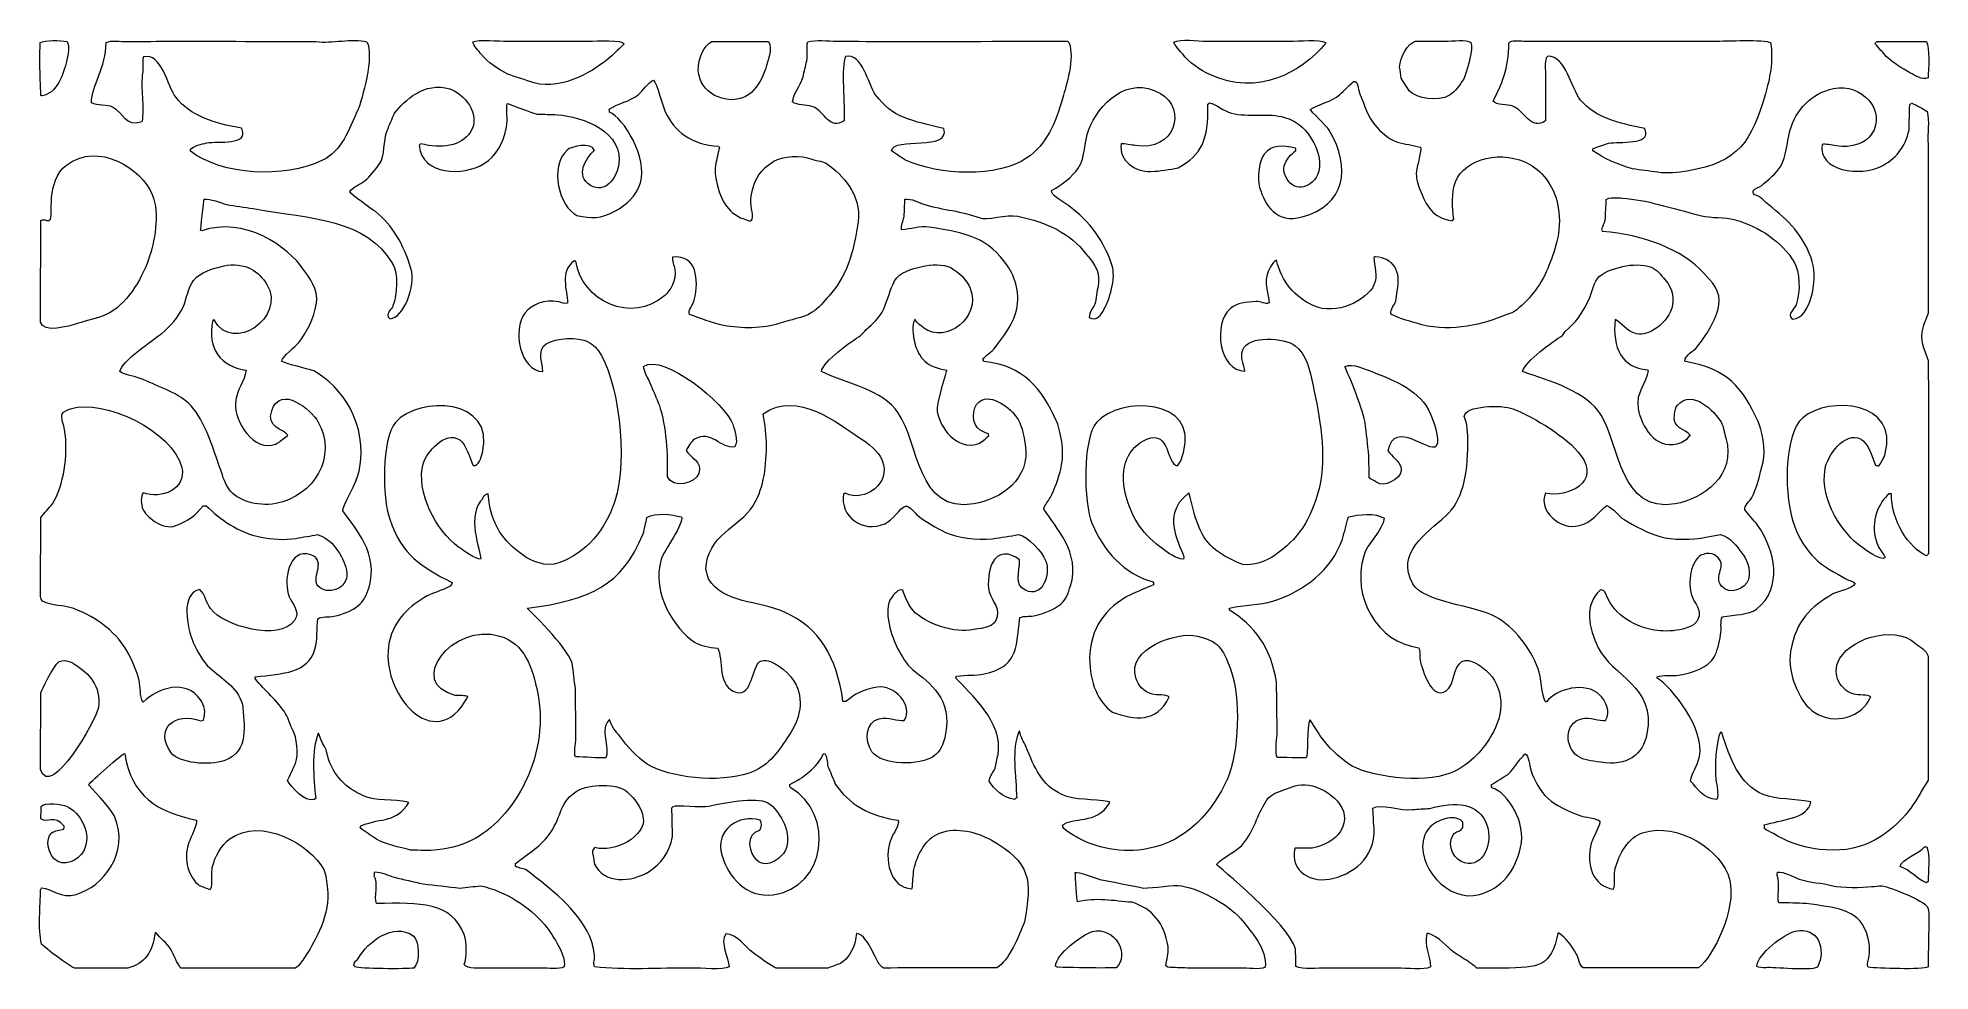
# Model space of a CAD drawing. Header units: millimetres. Extents: x -1202 to 1201, y -593 to 593.
import ezdxf

# ---------------------------------------------------------------- set-up
doc = ezdxf.new("R2010")
doc.units = ezdxf.units.MM
doc.header["$MEASUREMENT"] = 0
doc.layers.add('Layer 1', color=7, linetype='Continuous')

msp = doc.modelspace()

# ---------------------------------------------------------------- linework, layer by layer
at = {"layer": 'Layer 1', "color": 250, "lineweight": 20}
for points, knots in [([(-1199.8438, 559.7519), (-1199.3784, 546.3919), (-1198.9124, 533.0278), (-1198.447, 519.6678), (-1197.8264, 519.5085), (-1197.2059, 519.3495), (-1196.5853, 519.1906), (-1178.2747, 522.4164), (-1169.5612, 546.4517), (-1165.3972, 564.5239), (-1163.8687, 571.1585), (-1161.7055, 582.8495), (-1164.9317, 588.3838), (-1173.9024, 590.1847), (-1192.7046, 590.2516), (-1199.3784, 586.9522), (-1199.5333, 577.8866), (-1199.6884, 568.818), (-1199.8438, 559.7519)], [0, 0, 0, 0, 0.166666667, 0.166666667, 0.166666667, 0.333333333, 0.333333333, 0.333333333, 0.5, 0.5, 0.5, 0.666666667, 0.666666667, 0.666666667, 0.833333333, 0.833333333, 0.833333333, 1, 1, 1, 1]), ([(-1134.2092, 510.6011), (-1126.5276, 506.5836), (-1114.331, 508.6562), (-1107.2108, 504.8747), (-1092.5669, 497.0968), (-1091.8166, 479.3927), (-1069.9716, 486.264), (-1066.6487, 505.0821), (-1072.2396, 528.81), (-1069.0406, 549.7309), (-1068.0917, 555.9381), (-1070.2138, 564.0633), (-1068.11, 568.8187), (-1045.235, 575.1392), (-1037.2409, 530.7722), (-1027.1464, 517.7586), (-1008.2423, 493.3878), (-979.8182, 485.0796), (-943.3581, 478.1517), (-943.203, 477.6744), (-943.0481, 477.1973), (-942.893, 476.7201), (-934.1285, 456.1469), (-973.3712, 462.131), (-987.5801, 459.5409), (-994.4074, 458.2962), (-1004.2359, 455.6884), (-1008.5268, 451.4286), (-1008.5268, 450.6331), (-1008.5268, 449.8378), (-1008.5268, 449.0426), (-968.0896, 418.555), (-890.1107, 413.6519), (-840.4851, 437.5899), (-816.6152, 449.1039), (-806.7641, 476.2091), (-795.798, 501.5343), (-790.5555, 513.6404), (-774.6156, 570.8222), (-784.1606, 587.9066), (-803.1736, 593.0712), (-829.0215, 585.4545), (-848.8638, 588.3838), (-908.906, 588.5427), (-968.9663, 588.7021), (-1029.0088, 588.861), (-1048.8676, 588.7021), (-1068.7323, 588.5427), (-1088.5912, 588.3838), (-1096.7091, 588.0449), (-1109.5778, 590.7161), (-1115.59, 586.9522), (-1115.3522, 555.7875), (-1133.7533, 532.2166), (-1134.2092, 510.6011)], [0, 0, 0, 0, 0.055555556, 0.055555556, 0.055555556, 0.111111111, 0.111111111, 0.111111111, 0.166666667, 0.166666667, 0.166666667, 0.222222222, 0.222222222, 0.222222222, 0.277777778, 0.277777778, 0.277777778, 0.333333333, 0.333333333, 0.333333333, 0.388888889, 0.388888889, 0.388888889, 0.444444444, 0.444444444, 0.444444444, 0.5, 0.5, 0.5, 0.555555556, 0.555555556, 0.555555556, 0.611111111, 0.611111111, 0.611111111, 0.666666667, 0.666666667, 0.666666667, 0.722222222, 0.722222222, 0.722222222, 0.777777778, 0.777777778, 0.777777778, 0.833333333, 0.833333333, 0.833333333, 0.888888889, 0.888888889, 0.888888889, 0.944444444, 0.944444444, 0.944444444, 1, 1, 1, 1]), ([(-638.9276, 572.1591), (-631.1172, 562.0534), (-617.0081, 552.8863), (-605.4123, 546.8676), (-594.2416, 543.2098), (-583.0676, 539.5504), (-571.8969, 535.8921), (-534.2996, 525.3378), (-492.6697, 553.6803), (-475.0749, 568.3415), (-469.1793, 574.0671), (-463.2818, 579.795), (-457.3862, 585.5206), (-459.092, 590.7901), (-493.0132, 588.8625), (-502.5388, 588.861), (-536.8264, 588.861), (-571.1247, 588.861), (-605.4123, 588.861), (-616.0386, 588.8613), (-643.3512, 591.277), (-649.6339, 587.9066), (-650.2504, 584.7447), (-641.6058, 575.625), (-638.9276, 572.1591)], [0, 0, 0, 0, 0.125, 0.125, 0.125, 0.25, 0.25, 0.25, 0.375, 0.375, 0.375, 0.5, 0.5, 0.5, 0.625, 0.625, 0.625, 0.75, 0.75, 0.75, 0.875, 0.875, 0.875, 1, 1, 1, 1]), ([(-363.3572, 551.6396), (-362.7366, 548.2996), (-362.1157, 544.9589), (-361.4952, 541.6185), (-357.7097, 529.456), (-346.0911, 519.749), (-333.5657, 516.3274), (-300.3594, 507.2558), (-284.6852, 532.4311), (-277.7069, 554.5028), (-275.0913, 562.776), (-268.4212, 578.8519), (-273.9829, 588.3838), (-298.0309, 588.3838), (-322.086, 588.3838), (-346.134, 588.3838), (-355.8917, 583.6655), (-363.5272, 567.6389), (-363.3572, 551.6396)], [0, 0, 0, 0, 0.166666667, 0.166666667, 0.166666667, 0.333333333, 0.333333333, 0.333333333, 0.5, 0.5, 0.5, 0.666666667, 0.666666667, 0.666666667, 0.833333333, 0.833333333, 0.833333333, 1, 1, 1, 1]), ([(-243.726, 511.5554), (-242.9505, 511.0782), (-242.1742, 510.6007), (-241.3986, 510.1238), (-233.1773, 506.7635), (-223.5168, 508.0032), (-216.2621, 504.8747), (-204.0146, 499.5928), (-196.2258, 475.1667), (-178.0919, 487.6956), (-176.6657, 505.3), (-182.4825, 557.8894), (-176.2299, 569.2959), (-154.4467, 574.3666), (-147.5765, 533.6598), (-138.0596, 520.6222), (-116.5492, 491.1521), (-91.5839, 487.6746), (-51.4784, 477.6744), (-42.4274, 448.2885), (-115.0351, 468.0948), (-118.0436, 449.5199), (-111.9929, 445.5437), (-105.9405, 441.566), (-99.8895, 437.5899), (-58.1137, 418.4179), (16.8603, 414.9602), (54.1876, 440.4531), (79.1401, 457.4946), (90.1777, 484.1031), (99.8053, 517.2818), (103.8254, 531.1348), (115.15, 567.6881), (107.719, 586.475), (107.0171, 587.6522), (106.4336, 588.0802), (105.3915, 588.861), (32.472, 588.7021), (-40.4693, 588.5427), (-113.3887, 588.3838), (-137.9021, 588.5427), (-162.4228, 588.7021), (-186.9362, 588.861), (-198.4308, 588.8613), (-214.4339, 590.9254), (-224.1754, 587.9066), (-226.3409, 581.2611), (-224.1821, 571.7638), (-225.5719, 564.0468), (-227.1234, 557.2078), (-228.6753, 550.3666), (-230.2268, 543.5273), (-233.3687, 532.0963), (-242.3919, 523.0942), (-243.726, 511.5554)], [0, 0, 0, 0, 0.055555556, 0.055555556, 0.055555556, 0.111111111, 0.111111111, 0.111111111, 0.166666667, 0.166666667, 0.166666667, 0.222222222, 0.222222222, 0.222222222, 0.277777778, 0.277777778, 0.277777778, 0.333333333, 0.333333333, 0.333333333, 0.388888889, 0.388888889, 0.388888889, 0.444444444, 0.444444444, 0.444444444, 0.5, 0.5, 0.5, 0.555555556, 0.555555556, 0.555555556, 0.611111111, 0.611111111, 0.611111111, 0.666666667, 0.666666667, 0.666666667, 0.722222222, 0.722222222, 0.722222222, 0.777777778, 0.777777778, 0.777777778, 0.833333333, 0.833333333, 0.833333333, 0.888888889, 0.888888889, 0.888888889, 0.944444444, 0.944444444, 0.944444444, 1, 1, 1, 1]), ([(252.0207, 572.1591), (259.8696, 562.2184), (274.6356, 551.823), (286.4671, 546.3908), (347.5065, 518.3651), (402.3944, 548.8362), (433.5621, 585.9978), (433.5621, 586.3161), (433.5621, 586.6343), (433.5621, 586.9522), (426.4317, 591.4375), (399.3089, 588.8613), (387.9444, 588.861), (353.0359, 588.861), (318.1171, 588.861), (283.2087, 588.861), (270.75, 588.8613), (249.392, 592.1424), (240.8493, 587.4294), (240.1804, 585.3748), (249.9345, 574.8017), (252.0207, 572.1591)], [0, 0, 0, 0, 0.142857143, 0.142857143, 0.142857143, 0.285714286, 0.285714286, 0.285714286, 0.428571429, 0.428571429, 0.428571429, 0.571428571, 0.571428571, 0.571428571, 0.714285714, 0.714285714, 0.714285714, 0.857142857, 0.857142857, 0.857142857, 1, 1, 1, 1]), ([(527.5912, 555.9344), (528.2121, 551.1631), (528.8327, 546.3901), (529.4532, 541.6185), (532.8663, 536.3701), (536.2809, 531.1198), (539.6939, 525.8714), (549.5279, 515.7755), (575.9231, 511.2308), (590.8979, 520.1446), (598.359, 524.5859), (603.8749, 532.8707), (608.5866, 540.1869), (610.8147, 543.6472), (622.8204, 581.1883), (617.8963, 586.9522), (613.1756, 591.5254), (594.1571, 588.861), (585.7776, 588.861), (573.0553, 588.861), (560.3295, 588.861), (547.6073, 588.861), (538.5647, 586.3867), (527.5902, 568.7308), (527.5912, 555.9344)], [0, 0, 0, 0, 0.125, 0.125, 0.125, 0.25, 0.25, 0.25, 0.375, 0.375, 0.375, 0.5, 0.5, 0.5, 0.625, 0.625, 0.625, 0.75, 0.75, 0.75, 0.875, 0.875, 0.875, 1, 1, 1, 1]), ([(646.2914, 512.5098), (650.7124, 506.9214), (664.3139, 509.018), (671.4278, 506.3063), (685.1426, 501.0774), (695.085, 474.6933), (712.8564, 487.6956), (712.8564, 506.9405), (712.8564, 526.1911), (712.8564, 545.436), (712.8564, 552.2829), (711.6498, 562.1327), (713.7875, 567.3871), (714.4893, 568.5647), (715.0725, 568.9923), (716.1149, 569.7731), (738.9866, 569.6807), (745.668, 528.4246), (757.5436, 513.9414), (775.9147, 491.5361), (805.4305, 484.9801), (839.0045, 477.6744), (839.1595, 477.1973), (839.3149, 476.7201), (839.4699, 476.2429), (846.8837, 456.3325), (806.5025, 461.7432), (792.9208, 459.0638), (786.4047, 456.8371), (779.8864, 454.6097), (773.3702, 452.383), (773.2153, 451.4286), (773.0602, 450.4742), (772.9048, 449.5199), (787.3995, 439.6505), (804.0399, 432.0146), (823.1777, 426.6144), (833.8829, 425.1828), (844.5914, 423.7512), (855.2966, 422.3196), (867.321, 420.2556), (882.4736, 421.9273), (893.0014, 423.7512), (959.3078, 435.2389), (974.4161, 461.4224), (992.1509, 522.0534), (997.3028, 539.6672), (1002.8637, 563.9186), (998.6678, 586.9522), (991.5215, 591.5475), (941.0712, 588.8613), (927.4477, 588.861), (864.9231, 588.861), (802.3795, 588.861), (739.855, 588.861), (722.3232, 588.861), (704.7863, 588.861), (687.2545, 588.861), (682.0227, 588.8613), (671.5778, 590.3628), (668.1694, 587.9066), (667.5489, 587.4294), (666.928, 586.9522), (666.3074, 586.475), (666.3734, 553.7371), (656.7532, 533.3911), (646.2914, 512.5098)], [0, 0, 0, 0, 0.045454545, 0.045454545, 0.045454545, 0.090909091, 0.090909091, 0.090909091, 0.136363636, 0.136363636, 0.136363636, 0.181818182, 0.181818182, 0.181818182, 0.227272727, 0.227272727, 0.227272727, 0.272727273, 0.272727273, 0.272727273, 0.318181818, 0.318181818, 0.318181818, 0.363636364, 0.363636364, 0.363636364, 0.409090909, 0.409090909, 0.409090909, 0.454545455, 0.454545455, 0.454545455, 0.5, 0.5, 0.5, 0.545454545, 0.545454545, 0.545454545, 0.590909091, 0.590909091, 0.590909091, 0.636363636, 0.636363636, 0.636363636, 0.681818182, 0.681818182, 0.681818182, 0.727272727, 0.727272727, 0.727272727, 0.772727273, 0.772727273, 0.772727273, 0.818181818, 0.818181818, 0.818181818, 0.863636364, 0.863636364, 0.863636364, 0.909090909, 0.909090909, 0.909090909, 0.954545455, 0.954545455, 0.954545455, 1, 1, 1, 1]), ([(1131.798, 585.5206), (1136.6073, 579.9539), (1141.4187, 574.3858), (1146.2283, 568.8187), (1155.9632, 560.7447), (1164.5367, 554.6576), (1176.4852, 548.2993), (1181.4575, 545.6532), (1191.5744, 538.6903), (1198.8287, 542.0961), (1199.4405, 553.2144), (1201.1991, 581.0087), (1196.9667, 588.3838), (1175.8664, 588.3838), (1154.7599, 588.3838), (1133.66, 588.3838), (1132.42, 587.3482), (1132.3585, 587.4253), (1131.798, 585.5206)], [0, 0, 0, 0, 0.166666667, 0.166666667, 0.166666667, 0.333333333, 0.333333333, 0.333333333, 0.5, 0.5, 0.5, 0.666666667, 0.666666667, 0.666666667, 0.833333333, 0.833333333, 0.833333333, 1, 1, 1, 1]), ([(-560.7252, 168.9284), (-588.8255, 169.7768), (-600.7222, 221.3336), (-583.0687, 243.8483), (-575.645, 253.3156), (-558.732, 261.6091), (-540.2436, 257.687), (-535.9508, 256.7762), (-533.867, 254.899), (-529.5373, 255.7782), (-529.5373, 273.9801), (-539.8019, 295.2199), (-521.1585, 309.7015), (-520.3829, 309.5422), (-519.6066, 309.3833), (-518.831, 309.2243), (-512.261, 259.4068), (-447.3518, 228.4315), (-405.7168, 265.7994), (-399.2263, 271.6246), (-390.4575, 284.7997), (-393.1486, 299.2028), (-394.0026, 303.7745), (-396.7075, 310.2246), (-395.9415, 314.4731), (-365.1491, 317.5614), (-362.1454, 286.323), (-368.4775, 259.5958), (-369.937, 253.4358), (-376.9572, 247.6659), (-374.5289, 241.4623), (-360.2416, 236.9537), (-346.9938, 230.8937), (-330.7728, 227.6236), (-309.0824, 223.2507), (-279.5494, 223.5738), (-260.9492, 230.0096), (-245.5276, 235.3456), (-231.3917, 236.64), (-218.5896, 244.3255), (-210.0787, 249.4349), (-204.174, 257.6183), (-197.6425, 264.8449), (-175.6229, 289.2091), (-166.2006, 317.3186), (-160.4032, 359.3296), (-155.565, 394.3908), (-180.9497, 419.0552), (-198.5734, 432.3407), (-204.3796, 436.7174), (-211.793, 436.0941), (-219.0551, 439.0215), (-232.0335, 444.2527), (-256.5805, 443.0442), (-267.466, 436.1583), (-283.5977, 425.9534), (-292.3764, 414.8404), (-296.3265, 391.779), (-298.0209, 381.8875), (-293.16, 369.2662), (-294.93, 362.67), (-295.5506, 361.8749), (-296.1715, 361.0794), (-296.792, 360.284), (-321.986, 366.1084), (-332.998, 381.0237), (-339.1517, 406.5721), (-340.5133, 412.2248), (-343.0083, 422.0675), (-341.4791, 430.9091), (-339.7725, 438.7025), (-338.0652, 446.4981), (-336.3587, 454.2918), (-336.8241, 454.6097), (-337.2897, 454.928), (-337.7552, 455.2462), (-371.8888, 457.3004), (-393.6848, 474.0658), (-405.2513, 499.1483), (-408.8249, 506.8973), (-415.6893, 535.1252), (-420.147, 539.2325), (-427.5696, 536.3479), (-433.4065, 525.4847), (-439.6976, 520.6222), (-450.3654, 512.3768), (-464.748, 509.9495), (-476.4714, 502.4887), (-476.3163, 501.216), (-476.161, 499.9434), (-476.0059, 498.6711), (-458.6178, 491.6564), (-426.8497, 440.2757), (-436.9047, 408.9581), (-442.6503, 391.0624), (-454.3898, 381.1288), (-469.489, 372.6911), (-487.502, 362.6256), (-498.7808, 363.8562), (-517.4345, 367.4419), (-540.0215, 377.9227), (-552.8159, 429.7293), (-530.0028, 450.4742), (-524.7417, 455.2586), (-499.1071, 460.7817), (-495.5565, 450.4742), (-495.0943, 450.4156), (-495.4341, 450.2977), (-495.5565, 449.997), (-506.3265, 440.154), (-520.097, 417.5924), (-500.2114, 405.6177), (-481.6031, 394.4122), (-467.7542, 414.7397), (-464.8341, 429.9548), (-456.327, 474.2849), (-510.3591, 492.8557), (-542.1055, 495.3308), (-550.7938, 495.6486), (-559.4848, 495.9669), (-568.1731, 496.2852), (-576.0959, 498.1466), (-605.3719, 509.8398), (-605.8778, 509.6467), (-608.1327, 500.5078), (-604.93, 490.218), (-606.8087, 479.5833), (-610.3765, 459.3862), (-620.6917, 442.1902), (-635.2037, 433.2951), (-662.0306, 416.8514), (-714.0468, 418.2394), (-718.061, 456.2006), (-717.2851, 456.9957), (-716.5091, 457.7911), (-715.7336, 458.5866), (-689.9652, 451.3501), (-664.1575, 455.8109), (-652.8923, 472.9025), (-637.8138, 495.7794), (-662.2234, 523.4102), (-678.9598, 528.2573), (-711.5999, 537.7096), (-736.0854, 513.6089), (-749.2488, 497.2395), (-752.3519, 489.923), (-755.4557, 482.6046), (-758.5587, 475.2885), (-763.8697, 462.2873), (-760.6116, 443.3621), (-768.334, 432.818), (-773.5218, 425.7344), (-780.2699, 416.9239), (-786.9536, 411.3441), (-792.9035, 406.3764), (-801.1998, 404.0171), (-806.0388, 397.9826), (-805.2873, 393.9681), (-778.216, 375.856), (-773.4544, 372.2139), (-751.61, 355.5079), (-737.5948, 329.994), (-728.3018, 300.1571), (-721.3418, 277.8123), (-738.1193, 236.5502), (-754.8348, 236.2131), (-756.0377, 237.0345), (-756.4207, 237.2205), (-757.1622, 238.5991), (-759.0843, 244.4367), (-752.5572, 248.1367), (-751.1108, 252.4379), (-746.07, 267.4274), (-743.7627, 293.3983), (-751.5763, 306.3611), (-785.5374, 362.7038), (-852.9605, 363.1532), (-928.9282, 376.0315), (-940.099, 377.781), (-951.2729, 379.5312), (-962.4436, 381.2807), (-970.0542, 383.4502), (-983.4255, 389.1082), (-990.8385, 387.9614), (-991.6075, 386.242), (-995.493, 348.3541), (-995.493, 348.3541), (-995.0279, 348.1951), (-994.5621, 348.0362), (-994.097, 347.8769), (-940.288, 366.3264), (-884.6015, 328.5575), (-864.2251, 297.7716), (-857.8273, 288.1055), (-845.3412, 273.799), (-848.3984, 255.7782), (-851.7686, 235.9118), (-860.3641, 219.205), (-870.742, 206.1497), (-875.2964, 200.42), (-890.9816, 188.525), (-892.6197, 182.2899), (-884.4329, 177.5968), (-861.9178, 173.5565), (-851.6568, 169.8828), (-816.0344, 149.8559), (-782.3273, 103.8684), (-793.936, 42.4716), (-796.3723, 29.5846), (-815.7213, -2.3707), (-814.8827, -8.111), (-797.4514, -31.6785), (-769.5872, -62.4776), (-781.3677, -104.982), (-783.9551, -114.3166), (-788.7866, -123.1083), (-795.3325, -128.3646), (-803.3499, -134.8023), (-814.1844, -139.3198), (-826.0548, -141.7258), (-833.2418, -143.1825), (-841.3607, -141.8926), (-846.5364, -145.0661), (-848.5721, -158.006), (-846.5284, -171.6554), (-850.26, -183.7191), (-859.8066, -214.5802), (-890.334, -214.3863), (-926.1353, -219.0316), (-926.1353, -219.6678), (-926.1353, -220.3043), (-926.1353, -220.9405), (-914.3867, -236.6857), (-897.9592, -248.7066), (-887.4996, -265.7969), (-883.3883, -272.5138), (-882.2773, -279.6808), (-878.1898, -286.7937), (-873.6478, -294.6967), (-870.5246, -317.0468), (-874.9314, -328.787), (-877.7943, -336.4139), (-881.9537, -343.6169), (-885.1721, -350.7377), (-880.71, -357.595), (-863.3714, -379.3338), (-851.1914, -374.5975), (-850.1471, -373.926), (-850.0232, -373.6574), (-849.3294, -372.6887), (-851.9761, -347.5942), (-854.8925, -311.786), (-846.0709, -290.6112), (-845.7605, -290.7702), (-845.45, -290.9291), (-845.14, -291.0884), (-843.8791, -297.9984), (-839.6959, -303.8717), (-837.2266, -309.2219), (-834.1214, -315.9489), (-833.9975, -321.8214), (-831.1748, -328.3098), (-821.1672, -351.3141), (-804.6357, -365.2429), (-779.5057, -373.1659), (-771.6445, -375.6443), (-735.0936, -375.5504), (-731.0948, -378.4151), (-747.3881, -404.7834), (-763.4042, -396.9968), (-792.074, -408.0013), (-792.3841, -408.9557), (-792.6945, -409.91), (-793.005, -410.8645), (-786.0233, -415.6361), (-779.0395, -420.4088), (-772.0579, -425.1804), (-759.5355, -432.1801), (-743.5524, -434.8694), (-728.7673, -439.0191), (-723.0268, -439.1781), (-717.2843, -439.3373), (-711.5442, -439.4963), (-687.7154, -439.4989), (-672.5041, -435.6738), (-656.6162, -428.9979), (-603.6379, -406.7377), (-550.6835, -325.0055), (-567.242, -240.0283), (-573.7772, -206.4904), (-584.647, -176.0625), (-615.1876, -167.0172), (-676.3222, -148.9104), (-734.8322, -227.6667), (-671.9775, -242.4143), (-667.409, -243.486), (-659.1112, -241.5317), (-656.1507, -244.3231), (-697.5681, -321.7252), (-769.4765, -238.8605), (-755.7657, -174.1752), (-749.8236, -146.1422), (-729.3127, -128.1662), (-707.8202, -115.9575), (-701.6435, -112.4484), (-679.6287, -106.462), (-676.6324, -101.6416), (-676.3219, -100.8461), (-676.0118, -100.0507), (-675.7013, -99.2556), (-716.8426, -77.9264), (-738.4301, -65.4471), (-755.3002, -18.6093), (-764.8828, 7.9969), (-765.9413, 83.6687), (-747.8524, 104.5068), (-718.1915, 138.6763), (-620.4517, 135.4483), (-637.5312, 65.8542), (-639.0456, 59.6814), (-642.1853, 48.7334), (-649.1684, 49.6295), (-653.9662, 59.7856), (-657.7513, 75.7683), (-666.3916, 82.0789), (-684.6842, 95.4401), (-709.1565, 64.5872), (-712.4751, 52.9699), (-722.9336, 16.3512), (-695.9245, -33.8093), (-667.7881, -53.9219), (-663.5047, -56.9835), (-644.9782, -70.5952), (-639.8586, -69.1922), (-636.8659, -68.1694), (-658.2495, -18.3557), (-639.8586, 4.2958), (-636.6669, 8.2268), (-636.0309, 12.628), (-630.0833, 13.8397), (-627.2434, -25.9044), (-610.3175, -46.7741), (-585.8617, -64.4202), (-576.0967, -71.4658), (-556.8795, -80.1481), (-540.2436, -73.9642), (-505.0268, -60.8732), (-481.5775, -32.4364), (-469.489, 4.2958), (-451.7948, 58.0627), (-465.3941, 161.7065), (-490.9016, 196.6058), (-494.5097, 201.542), (-502.2789, 207.0978), (-508.5902, 209.0129), (-523.9808, 213.6834), (-553.2293, 209.9421), (-559.7942, 201.3777), (-567.1519, 191.779), (-560.9931, 180.407), (-560.7252, 168.9284)], [0, 0, 0, 0, 0.008333333, 0.008333333, 0.008333333, 0.016666667, 0.016666667, 0.016666667, 0.025, 0.025, 0.025, 0.033333333, 0.033333333, 0.033333333, 0.041666667, 0.041666667, 0.041666667, 0.05, 0.05, 0.05, 0.058333333, 0.058333333, 0.058333333, 0.066666667, 0.066666667, 0.066666667, 0.075, 0.075, 0.075, 0.083333333, 0.083333333, 0.083333333, 0.091666667, 0.091666667, 0.091666667, 0.1, 0.1, 0.1, 0.108333333, 0.108333333, 0.108333333, 0.116666667, 0.116666667, 0.116666667, 0.125, 0.125, 0.125, 0.133333333, 0.133333333, 0.133333333, 0.141666667, 0.141666667, 0.141666667, 0.15, 0.15, 0.15, 0.158333333, 0.158333333, 0.158333333, 0.166666667, 0.166666667, 0.166666667, 0.175, 0.175, 0.175, 0.183333333, 0.183333333, 0.183333333, 0.191666667, 0.191666667, 0.191666667, 0.2, 0.2, 0.2, 0.208333333, 0.208333333, 0.208333333, 0.216666667, 0.216666667, 0.216666667, 0.225, 0.225, 0.225, 0.233333333, 0.233333333, 0.233333333, 0.241666667, 0.241666667, 0.241666667, 0.25, 0.25, 0.25, 0.258333333, 0.258333333, 0.258333333, 0.266666667, 0.266666667, 0.266666667, 0.275, 0.275, 0.275, 0.283333333, 0.283333333, 0.283333333, 0.291666667, 0.291666667, 0.291666667, 0.3, 0.3, 0.3, 0.308333333, 0.308333333, 0.308333333, 0.316666667, 0.316666667, 0.316666667, 0.325, 0.325, 0.325, 0.333333333, 0.333333333, 0.333333333, 0.341666667, 0.341666667, 0.341666667, 0.35, 0.35, 0.35, 0.358333333, 0.358333333, 0.358333333, 0.366666667, 0.366666667, 0.366666667, 0.375, 0.375, 0.375, 0.383333333, 0.383333333, 0.383333333, 0.391666667, 0.391666667, 0.391666667, 0.4, 0.4, 0.4, 0.408333333, 0.408333333, 0.408333333, 0.416666667, 0.416666667, 0.416666667, 0.425, 0.425, 0.425, 0.433333333, 0.433333333, 0.433333333, 0.441666667, 0.441666667, 0.441666667, 0.45, 0.45, 0.45, 0.458333333, 0.458333333, 0.458333333, 0.466666667, 0.466666667, 0.466666667, 0.475, 0.475, 0.475, 0.483333333, 0.483333333, 0.483333333, 0.491666667, 0.491666667, 0.491666667, 0.5, 0.5, 0.5, 0.508333333, 0.508333333, 0.508333333, 0.516666667, 0.516666667, 0.516666667, 0.525, 0.525, 0.525, 0.533333333, 0.533333333, 0.533333333, 0.541666667, 0.541666667, 0.541666667, 0.55, 0.55, 0.55, 0.558333333, 0.558333333, 0.558333333, 0.566666667, 0.566666667, 0.566666667, 0.575, 0.575, 0.575, 0.583333333, 0.583333333, 0.583333333, 0.591666667, 0.591666667, 0.591666667, 0.6, 0.6, 0.6, 0.608333333, 0.608333333, 0.608333333, 0.616666667, 0.616666667, 0.616666667, 0.625, 0.625, 0.625, 0.633333333, 0.633333333, 0.633333333, 0.641666667, 0.641666667, 0.641666667, 0.65, 0.65, 0.65, 0.658333333, 0.658333333, 0.658333333, 0.666666667, 0.666666667, 0.666666667, 0.675, 0.675, 0.675, 0.683333333, 0.683333333, 0.683333333, 0.691666667, 0.691666667, 0.691666667, 0.7, 0.7, 0.7, 0.708333333, 0.708333333, 0.708333333, 0.716666667, 0.716666667, 0.716666667, 0.725, 0.725, 0.725, 0.733333333, 0.733333333, 0.733333333, 0.741666667, 0.741666667, 0.741666667, 0.75, 0.75, 0.75, 0.758333333, 0.758333333, 0.758333333, 0.766666667, 0.766666667, 0.766666667, 0.775, 0.775, 0.775, 0.783333333, 0.783333333, 0.783333333, 0.791666667, 0.791666667, 0.791666667, 0.8, 0.8, 0.8, 0.808333333, 0.808333333, 0.808333333, 0.816666667, 0.816666667, 0.816666667, 0.825, 0.825, 0.825, 0.833333333, 0.833333333, 0.833333333, 0.841666667, 0.841666667, 0.841666667, 0.85, 0.85, 0.85, 0.858333333, 0.858333333, 0.858333333, 0.866666667, 0.866666667, 0.866666667, 0.875, 0.875, 0.875, 0.883333333, 0.883333333, 0.883333333, 0.891666667, 0.891666667, 0.891666667, 0.9, 0.9, 0.9, 0.908333333, 0.908333333, 0.908333333, 0.916666667, 0.916666667, 0.916666667, 0.925, 0.925, 0.925, 0.933333333, 0.933333333, 0.933333333, 0.941666667, 0.941666667, 0.941666667, 0.95, 0.95, 0.95, 0.958333333, 0.958333333, 0.958333333, 0.966666667, 0.966666667, 0.966666667, 0.975, 0.975, 0.975, 0.983333333, 0.983333333, 0.983333333, 0.991666667, 0.991666667, 0.991666667, 1, 1, 1, 1]), ([(331.1542, 169.4056), (298.1017, 169.9471), (290.2244, 230.1693), (312.5345, 249.0975), (321.2836, 256.5204), (332.3318, 256.8607), (345.1189, 258.1642), (351.5086, 258.8154), (356.4072, 253.7304), (361.8765, 256.2555), (361.8765, 256.4144), (361.8765, 256.5733), (361.8765, 256.7326), (359.5381, 274.5802), (353.549, 286.2242), (363.7385, 302.0663), (366.2276, 305.9358), (366.8367, 308.637), (371.1863, 310.6559), (377.9557, 282.933), (394.2849, 263.7876), (417.7354, 252.915), (447.0019, 239.3458), (486.7714, 259.999), (495.0069, 279.1609), (499.9945, 290.7658), (495.3459, 302.5995), (495.0069, 314.4731), (495.6278, 314.6324), (496.2482, 314.7914), (496.8688, 314.9507), (519.6148, 312.7597), (530.0943, 297.2707), (524.3328, 271.0485), (523.8677, 266.9131), (523.4018, 262.7765), (522.9363, 258.6414), (520.7038, 253.7673), (515.586, 248.299), (516.4194, 241.9396), (528.1634, 236.1339), (541.9228, 232.3174), (555.9862, 228.578), (594.2667, 218.3987), (634.9803, 229.5335), (662.5835, 240.9851), (665.9966, 242.2574), (669.4112, 243.5301), (672.8243, 244.8027), (691.3399, 258.9011), (706.0746, 276.8283), (715.6495, 300.1571), (723.6936, 319.7568), (734.2844, 346.2462), (729.1487, 377.4631), (725.1443, 401.8009), (710.6844, 422.29), (692.8404, 432.3407), (659.5885, 451.0698), (610.5588, 440.9641), (598.3457, 409.9125), (593.3585, 397.2322), (594.2758, 376.9956), (596.4839, 362.67), (595.7083, 362.0338), (594.9323, 361.3977), (594.1563, 360.7612), (568.8396, 364.1568), (561.9602, 379.7292), (553.1931, 400.3686), (550.9508, 405.6478), (547.7833, 415.6956), (549.0038, 423.7512), (549.9549, 430.028), (555.1824, 450.9319), (554.5897, 453.3374), (553.9417, 454.2546), (554.5423, 453.623), (553.6587, 454.2918), (544.0395, 456.3596), (534.4174, 458.4277), (524.7982, 460.4954), (512.9711, 464.8608), (503.4224, 473.4822), (495.9378, 482.4464), (487.3497, 492.7321), (483.1753, 507.6466), (477.3182, 520.6222), (475.1638, 525.3949), (475.3312, 534.9659), (471.2669, 537.8013), (470.4913, 537.8013), (469.7153, 537.8013), (468.9393, 537.8013), (463.0437, 532.0753), (457.1463, 526.3478), (451.2507, 520.6222), (441.0264, 511.8553), (425.762, 509.284), (414.0119, 502.0115), (414.3234, 500.4022), (435.0934, 481.0832), (438.217, 475.7657), (467.1295, 426.5437), (457.5976, 380.3398), (403.7707, 365.5332), (370.9048, 356.4927), (356.5351, 380.7565), (349.7741, 402.7545), (346.0411, 414.8994), (349.6968, 438.471), (355.36, 445.225), (366.4233, 458.4194), (378.3843, 455.9379), (395.3918, 452.8602), (395.5473, 451.9058), (395.7023, 450.9515), (395.8574, 449.997), (389.9364, 445.3374), (383.2627, 438.5823), (380.9617, 430.432), (379.6169, 425.6686), (381.1039, 421.1071), (382.3581, 418.0248), (391.3817, 395.8539), (414.3318, 400.7503), (423.3216, 418.9792), (429.2678, 431.0377), (423.8725, 450.1988), (418.6664, 459.5409), (409.6363, 475.7446), (400.4027, 486.1558), (381.4275, 491.9903), (361.8857, 497.9986), (334.5577, 491.967), (313.9314, 497.2395), (303.8324, 499.8205), (295.6354, 508.7599), (286.0016, 510.6011), (285.381, 509.9645), (284.7601, 509.3284), (284.1396, 508.6922), (284.7491, 462.1768), (276.1386, 444.7302), (246.4353, 428.046), (234.7085, 425.6419), (223.5415, 423.7137), (211.5234, 423.274), (191.2394, 422.5316), (170.8985, 436.6828), (173.8183, 458.5866), (178.5898, 458.5866), (187.0958, 456.9784), (191.9728, 456.2006), (242.0226, 448.2153), (258.2601, 502.2903), (223.6262, 522.531), (182.158, 546.7651), (144.3315, 507.7229), (132.8555, 476.7201), (126.3262, 459.081), (129.0583, 442.5625), (119.3559, 427.5688), (112.0085, 416.2137), (97.2594, 405.676), (85.3755, 398.937), (85.3755, 393.2268), (96.9947, 386.7598), (102.1332, 383.1894), (129.4545, 364.2041), (149.7561, 340.7182), (161.7155, 305.8839), (168.5021, 286.1171), (158.1617, 259.5623), (152.4061, 248.6203), (148.3692, 240.9464), (142.9589, 232.7018), (133.321, 237.6447), (133.2689, 245.5516), (138.9051, 250.1173), (141.2344, 257.2098), (142.4754, 265.3214), (143.7169, 273.4353), (144.9579, 281.5468), (147.366, 298.682), (135.8478, 310.202), (129.1312, 318.7679), (108.9704, 344.4805), (80.5146, 358.7476), (42.5503, 366.4876), (28.3158, 369.3898), (3.6646, 360.3141), (-6.7913, 364.5788), (-27.8546, 373.1695), (-52.9654, 374.1535), (-75.684, 381.2807), (-82.6212, 383.457), (-93.241, 389.425), (-100.8204, 387.9614), (-101.1309, 380.8042), (-101.4413, 373.6448), (-101.7514, 366.4876), (-102.9122, 360.4215), (-106.0882, 354.4904), (-105.0098, 349.3084), (-92.9899, 349.5628), (-82.4405, 354.6501), (-70.098, 352.6489), (-19.9288, 344.5147), (5.3778, 338.4058), (29.5166, 303.4976), (39.0955, 289.6453), (47.0744, 265.6979), (39.7574, 242.8939), (34.1854, 225.5292), (23.1533, 212.8613), (13.6899, 199.469), (9.6226, 193.7133), (1.9368, 190.3606), (-1.6709, 184.1987), (-1.3608, 183.4036), (-1.0503, 182.6078), (-0.7399, 181.8127), (49.3311, 177.5645), (73.6565, 146.2401), (90.9614, 107.8471), (97.1183, 94.187), (102.2511, 67.7852), (97.4783, 46.7663), (94.4313, 33.3492), (89.3427, 19.8163), (83.5135, 8.5906), (81.1021, 3.9471), (76.8225, 0.2385), (75.6001, -5.725), (90.3409, -28.7709), (122.8643, -61.6423), (109.5806, -103.0732), (106.482, -112.7381), (103.814, -120.8846), (97.0127, -126.4555), (87.9191, -133.9038), (76.6188, -138.2584), (63.032, -141.2485), (56.3526, -142.7185), (50.4816, -141.0561), (45.3429, -143.6345), (40.3368, -187.4701), (40.5352, -205.3891), (-0.2745, -215.214), (-10.6893, -217.7214), (-23.0381, -215.9697), (-34.7208, -218.0773), (-35.3413, -218.7134), (-35.9622, -219.3499), (-36.5827, -219.986), (-18.3762, -240.1305), (24.666, -275.8061), (17.4139, -317.8114), (16.1724, -323.537), (14.931, -329.2646), (13.6899, -334.9905), (11.5589, -340.375), (6.9696, -344.285), (6.242, -351.2152), (12.2395, -361.2698), (24.2767, -373.3147), (38.3609, -374.5975), (39.2919, -373.9614), (40.2229, -373.3248), (41.1539, -372.6887), (40.512, -346.2539), (33.9186, -310.2003), (44.4123, -287.748), (44.5674, -287.748), (44.7223, -287.748), (44.8778, -287.748), (45.8051, -294.9567), (50.3915, -301.4334), (52.7911, -307.3131), (63.9526, -334.6621), (72.6089, -356.2137), (98.4092, -368.3939), (115.1292, -376.2876), (137.9704, -373.6622), (158.923, -377.4607), (158.923, -378.0968), (158.923, -378.7333), (158.923, -379.3695), (142.9123, -407.4113), (111.6867, -395.6427), (99.3401, -407.5241), (97.9004, -412.4095), (114.8524, -420.8619), (118.8907, -423.2716), (139.604, -435.6314), (175.6407, -443.6731), (208.265, -437.1103), (257.8031, -427.1452), (290.1484, -390.026), (308.8106, -348.3517), (323.6473, -315.221), (326.1991, -244.9562), (312.5345, -208.5333), (302.51, -181.8125), (297.2675, -173.4981), (270.6404, -167.0172), (244.7665, -160.7193), (180.4914, -183.331), (192.4384, -219.986), (195.6905, -229.9647), (203.0808, -238.1489), (213.3854, -240.9827), (218.3687, -242.3531), (231.1826, -240.9448), (234.7976, -244.3231), (219.0357, -277.8723), (190.9898, -273.5745), (162.6469, -263.8882), (144.7588, -250.5988), (133.7865, -226.7217), (133.7865, -195.1718), (134.8399, -157.3417), (152.7888, -131.3886), (186.3866, -114.0487), (195.8507, -110.0722), (205.3178, -106.0949), (214.7819, -102.1187), (215.085, -100.0581), (215.0608, -99.9192), (214.3164, -98.3012), (176.4075, -87.2648), (152.1023, -59.4547), (137.0449, -24.3356), (125.7577, 1.9883), (124.6834, 84.1155), (142.6308, 104.5068), (172.6228, 138.5832), (273.0349, 134.7971), (252.9521, 66.3314), (250.8508, 59.1678), (249.4774, 54.1144), (245.5039, 49.1523), (230.5998, 50.8804), (236.7746, 94.8715), (206.4027, 83.0329), (183.1091, 73.9538), (171.139, 47.286), (179.4045, 13.3625), (187.3021, -19.0519), (203.3707, -39.8904), (226.8846, -56.3079), (233.6445, -61.0276), (242.5317, -69.0426), (252.9521, -69.1922), (257.6038, -62.032), (217.7163, -16.5261), (259.9345, 14.7941), (267.714, -14.0131), (271.6835, -38.2187), (290.6565, -54.8763), (299.5848, -62.7147), (311.1538, -68.5797), (322.3099, -73.9642), (337.572, -81.3299), (360.0674, -70.7098), (368.3938, -64.8974), (397.9371, -44.272), (415.0821, -20.2531), (425.1832, 20.5205), (435.8371, 63.5235), (425.4695, 113.4025), (417.7354, 150.7949), (413.4445, 171.542), (408.8402, 191.2255), (394.9264, 201.855), (381.0588, 212.4495), (335.6907, 215.4359), (328.3612, 196.6058), (324.2414, 186.0218), (330.2723, 178.1488), (331.1542, 169.4056)], [0, 0, 0, 0, 0.007874016, 0.007874016, 0.007874016, 0.015748031, 0.015748031, 0.015748031, 0.023622047, 0.023622047, 0.023622047, 0.031496063, 0.031496063, 0.031496063, 0.039370079, 0.039370079, 0.039370079, 0.047244094, 0.047244094, 0.047244094, 0.05511811, 0.05511811, 0.05511811, 0.062992126, 0.062992126, 0.062992126, 0.070866142, 0.070866142, 0.070866142, 0.078740157, 0.078740157, 0.078740157, 0.086614173, 0.086614173, 0.086614173, 0.094488189, 0.094488189, 0.094488189, 0.102362205, 0.102362205, 0.102362205, 0.11023622, 0.11023622, 0.11023622, 0.118110236, 0.118110236, 0.118110236, 0.125984252, 0.125984252, 0.125984252, 0.133858268, 0.133858268, 0.133858268, 0.141732283, 0.141732283, 0.141732283, 0.149606299, 0.149606299, 0.149606299, 0.157480315, 0.157480315, 0.157480315, 0.165354331, 0.165354331, 0.165354331, 0.173228346, 0.173228346, 0.173228346, 0.181102362, 0.181102362, 0.181102362, 0.188976378, 0.188976378, 0.188976378, 0.196850394, 0.196850394, 0.196850394, 0.204724409, 0.204724409, 0.204724409, 0.212598425, 0.212598425, 0.212598425, 0.220472441, 0.220472441, 0.220472441, 0.228346457, 0.228346457, 0.228346457, 0.236220472, 0.236220472, 0.236220472, 0.244094488, 0.244094488, 0.244094488, 0.251968504, 0.251968504, 0.251968504, 0.25984252, 0.25984252, 0.25984252, 0.267716535, 0.267716535, 0.267716535, 0.275590551, 0.275590551, 0.275590551, 0.283464567, 0.283464567, 0.283464567, 0.291338583, 0.291338583, 0.291338583, 0.299212598, 0.299212598, 0.299212598, 0.307086614, 0.307086614, 0.307086614, 0.31496063, 0.31496063, 0.31496063, 0.322834646, 0.322834646, 0.322834646, 0.330708661, 0.330708661, 0.330708661, 0.338582677, 0.338582677, 0.338582677, 0.346456693, 0.346456693, 0.346456693, 0.354330709, 0.354330709, 0.354330709, 0.362204724, 0.362204724, 0.362204724, 0.37007874, 0.37007874, 0.37007874, 0.377952756, 0.377952756, 0.377952756, 0.385826772, 0.385826772, 0.385826772, 0.393700787, 0.393700787, 0.393700787, 0.401574803, 0.401574803, 0.401574803, 0.409448819, 0.409448819, 0.409448819, 0.417322835, 0.417322835, 0.417322835, 0.42519685, 0.42519685, 0.42519685, 0.433070866, 0.433070866, 0.433070866, 0.440944882, 0.440944882, 0.440944882, 0.448818898, 0.448818898, 0.448818898, 0.456692913, 0.456692913, 0.456692913, 0.464566929, 0.464566929, 0.464566929, 0.472440945, 0.472440945, 0.472440945, 0.480314961, 0.480314961, 0.480314961, 0.488188976, 0.488188976, 0.488188976, 0.496062992, 0.496062992, 0.496062992, 0.503937008, 0.503937008, 0.503937008, 0.511811024, 0.511811024, 0.511811024, 0.519685039, 0.519685039, 0.519685039, 0.527559055, 0.527559055, 0.527559055, 0.535433071, 0.535433071, 0.535433071, 0.543307087, 0.543307087, 0.543307087, 0.551181102, 0.551181102, 0.551181102, 0.559055118, 0.559055118, 0.559055118, 0.566929134, 0.566929134, 0.566929134, 0.57480315, 0.57480315, 0.57480315, 0.582677165, 0.582677165, 0.582677165, 0.590551181, 0.590551181, 0.590551181, 0.598425197, 0.598425197, 0.598425197, 0.606299213, 0.606299213, 0.606299213, 0.614173228, 0.614173228, 0.614173228, 0.622047244, 0.622047244, 0.622047244, 0.62992126, 0.62992126, 0.62992126, 0.637795276, 0.637795276, 0.637795276, 0.645669291, 0.645669291, 0.645669291, 0.653543307, 0.653543307, 0.653543307, 0.661417323, 0.661417323, 0.661417323, 0.669291339, 0.669291339, 0.669291339, 0.677165354, 0.677165354, 0.677165354, 0.68503937, 0.68503937, 0.68503937, 0.692913386, 0.692913386, 0.692913386, 0.700787402, 0.700787402, 0.700787402, 0.708661417, 0.708661417, 0.708661417, 0.716535433, 0.716535433, 0.716535433, 0.724409449, 0.724409449, 0.724409449, 0.732283465, 0.732283465, 0.732283465, 0.74015748, 0.74015748, 0.74015748, 0.748031496, 0.748031496, 0.748031496, 0.755905512, 0.755905512, 0.755905512, 0.763779528, 0.763779528, 0.763779528, 0.771653543, 0.771653543, 0.771653543, 0.779527559, 0.779527559, 0.779527559, 0.787401575, 0.787401575, 0.787401575, 0.795275591, 0.795275591, 0.795275591, 0.803149606, 0.803149606, 0.803149606, 0.811023622, 0.811023622, 0.811023622, 0.818897638, 0.818897638, 0.818897638, 0.826771654, 0.826771654, 0.826771654, 0.834645669, 0.834645669, 0.834645669, 0.842519685, 0.842519685, 0.842519685, 0.850393701, 0.850393701, 0.850393701, 0.858267717, 0.858267717, 0.858267717, 0.866141732, 0.866141732, 0.866141732, 0.874015748, 0.874015748, 0.874015748, 0.881889764, 0.881889764, 0.881889764, 0.88976378, 0.88976378, 0.88976378, 0.897637795, 0.897637795, 0.897637795, 0.905511811, 0.905511811, 0.905511811, 0.913385827, 0.913385827, 0.913385827, 0.921259843, 0.921259843, 0.921259843, 0.929133858, 0.929133858, 0.929133858, 0.937007874, 0.937007874, 0.937007874, 0.94488189, 0.94488189, 0.94488189, 0.952755906, 0.952755906, 0.952755906, 0.960629921, 0.960629921, 0.960629921, 0.968503937, 0.968503937, 0.968503937, 0.976377953, 0.976377953, 0.976377953, 0.984251969, 0.984251969, 0.984251969, 0.992125984, 0.992125984, 0.992125984, 1, 1, 1, 1]), ([(1152.2797, 13.8397), (1151.886, -19.64), (1173.9546, -55.2986), (1196.9667, -64.8974), (1197.7423, -64.102), (1198.5183, -63.3065), (1199.2942, -62.5114), (1199.2942, 7.1518), (1199.2942, 76.8365), (1199.2942, 146.5001), (1199.1388, 158.7472), (1198.9837, 170.9976), (1198.8287, 183.2443), (1196.3022, 193.4969), (1188.4226, 203.934), (1190.9154, 219.5112), (1192.4306, 228.9808), (1196.7234, 235.9625), (1198.8287, 243.3711), (1198.8287, 292.3582), (1198.8287, 341.3603), (1198.8287, 390.3474), (1198.8287, 412.7734), (1198.8287, 435.2062), (1198.8287, 457.6322), (1197.934, 472.4136), (1200.7563, 486.5492), (1197.8977, 499.6255), (1191.8273, 503.017), (1184.728, 507.2618), (1178.3471, 510.1238), (1176.9898, 509.1781), (1176.4378, 509.2724), (1175.5542, 507.7379), (1175.2437, 497.2403), (1174.9333, 486.7401), (1174.6232, 476.2429), (1170.1054, 453.0417), (1156.844, 438.7442), (1138.7805, 429.4776), (1113.8855, 416.7067), (1058.0757, 423.5588), (1064.3019, 457.6322), (1068.495, 458.7305), (1076.1914, 456.641), (1081.9905, 455.7234), (1102.0599, 452.5484), (1120.1439, 459.7848), (1127.1431, 470.5165), (1146.9665, 500.9113), (1114.1926, 535.8027), (1078.7322, 528.7342), (1051.3675, 523.2799), (1030.2742, 501.2206), (1023.3387, 474.8113), (1019.0595, 458.5178), (1018.9694, 442.5137), (1011.7015, 429.9548), (1006.3329, 420.6783), (995.5005, 412.4108), (987.496, 405.6177), (984.2807, 402.8891), (979.0274, 402.1376), (976.7897, 398.4597), (975.9089, 395.999), (977.0459, 395.2738), (978.1861, 393.6878), (986.492, 391.8079), (990.9875, 384.7507), (996.8058, 380.3263), (1020.3835, 362.3968), (1042.1321, 340.7761), (1051.7336, 308.7467), (1059.0319, 284.4006), (1049.4927, 236.6261), (1027.0627, 235.736), (1024.9577, 237.1792), (1022.3443, 239.3507), (1024.2698, 243.3711), (1026.5968, 246.87), (1028.9247, 250.3701), (1031.2521, 253.8695), (1036.9875, 270.7044), (1036.1306, 296.1179), (1028.4591, 308.7467), (1013.5209, 333.3382), (984.504, 353.5123), (953.9806, 361.7156), (939.2913, 365.6636), (925.2309, 363.6101), (909.2935, 367.4419), (891.6067, 372.0546), (873.9144, 376.6684), (856.2276, 381.2807), (842.1148, 385.4773), (825.4799, 388.1737), (810.6096, 389.393), (805.1083, 389.8439), (792.41, 390.7949), (790.1279, 387.4843), (789.6624, 378.7365), (789.197, 369.9861), (788.7315, 361.2384), (787.335, 357.5802), (785.9385, 353.9211), (784.5421, 350.2629), (784.8525, 349.1495), (785.1626, 348.0362), (785.473, 346.9225), (836.9112, 343.1703), (887.1567, 324.0884), (913.9484, 293.954), (922.4618, 284.3781), (937.4194, 271.974), (932.5681, 251.0063), (927.6709, 229.8401), (916.553, 215.3221), (905.5696, 200.4234), (901.3743, 194.7327), (890.5335, 190.749), (889.7429, 182.2899), (890.0534, 182.131), (890.3634, 181.9716), (890.6739, 181.8127), (944.1976, 172.504), (962.9573, 149.0259), (982.841, 105.4611), (987.3332, 95.6189), (993.2226, 69.0401), (989.3579, 54.4015), (984.7008, 36.7613), (981.8174, 22.1535), (974.4622, 8.1134), (972.9074, 5.1453), (964.9171, -2.1708), (966.0834, -6.6794), (971.5135, -13.2004), (976.9454, -19.7234), (982.3755, -26.2445), (1004.372, -57.2698), (1015.1344, -106.344), (980.9791, -132.6594), (970.3494, -140.8488), (953.0134, -139.2624), (937.6884, -142.6801), (934.1141, -148.296), (936.9873, -157.164), (935.361, -165.5856), (933.4287, -175.5913), (931.4494, -186.0247), (926.9822, -193.7402), (919.1311, -207.3005), (900.1424, -213.3192), (882.2951, -216.6457), (873.9573, -218.1997), (861.7816, -215.7382), (854.8311, -219.0316), (854.8311, -219.5089), (854.8311, -219.986), (854.8311, -220.4632), (873.2283, -232.141), (915.5854, -284.5027), (908.3626, -320.1974), (905.9593, -332.0736), (898.6272, -340.1795), (897.1908, -351.2152), (905.8383, -360.8174), (913.568, -373.9926), (930.7061, -374.5975), (932.9163, -368.4811), (930.4418, -356.8781), (929.3097, -349.3061), (927.377, -336.3808), (929.7389, -296.9136), (934.8955, -290.134), (935.0506, -289.8158), (935.206, -289.4975), (935.361, -289.1796), (935.8265, -289.3385), (936.292, -289.4975), (936.7575, -289.6568), (946.2586, -321.2694), (960.2164, -356.8526), (989.3579, -368.3939), (1006.8849, -375.3354), (1028.4632, -373.4815), (1049.8717, -377.4607), (1046.854, -399.7187), (1010.5983, -400.4578), (990.7544, -407.0469), (990.9095, -408.4781), (991.0649, -409.91), (991.2199, -411.3417), (993.7387, -414.767), (998.7803, -415.6417), (1002.3916, -418.0225), (1031.8796, -437.4624), (1087.9188, -448.4728), (1126.6777, -428.5208), (1154.102, -414.4032), (1174.0701, -393.4535), (1189.0534, -366.4852), (1192.3114, -361.0778), (1195.5707, -355.6682), (1198.8287, -350.2604), (1198.8287, -321.1544), (1198.8287, -292.0398), (1198.8287, -262.9338), (1198.8287, -239.5534), (1198.8287, -216.1662), (1198.8287, -192.7858), (1196.7713, -184.7745), (1188.4581, -181.3519), (1183.002, -176.5611), (1153.8172, -150.9375), (1095.0587, -172.2904), (1084.318, -200.421), (1076.548, -220.7706), (1091.6299, -237.7374), (1104.7996, -240.9827), (1110.3287, -242.3452), (1122.9368, -241.1274), (1126.2122, -244.3231), (1125.9017, -244.6413), (1125.5917, -244.9592), (1125.2812, -245.2775), (1115.912, -269.3932), (1079.945, -281.0586), (1054.0611, -263.8882), (1038.3532, -253.468), (1018.8964, -217.4314), (1024.2698, -186.1051), (1030.9127, -147.3747), (1049.8101, -129.886), (1077.8011, -113.5711), (1085.5902, -109.0314), (1101.9066, -108.0773), (1106.196, -100.21), (1103.435, -96.5972), (1098.6357, -96.8331), (1094.5588, -94.4836), (1080.7997, -86.5543), (1065.3905, -78.8033), (1054.5267, -67.7606), (1044.0281, -57.0894), (1035.2923, -43.4201), (1029.3901, -28.1532), (1015.6541, 7.3758), (1014.7558, 89.1042), (1039.6309, 110.2335), (1073.5667, 139.0585), (1162.7877, 130.277), (1144.3663, 64.8998), (1142.8478, 59.5112), (1139.3962, 53.3528), (1136.4529, 49.1523), (1135.0565, 49.4702), (1133.6596, 49.7885), (1132.2636, 50.1067), (1127.7011, 60.3728), (1123.292, 77.9107), (1113.6439, 83.0329), (1092.4407, 94.2899), (1070.6664, 60.8673), (1068.0259, 45.8119), (1060.7437, 4.2924), (1092.5631, -38.6046), (1113.1785, -52.9675), (1117.6823, -56.1053), (1139.4087, -72.7723), (1144.3663, -67.2834), (1140.6501, -60.5004), (1135.1529, -53.8415), (1132.7291, -45.8095), (1125.4282, -21.619), (1136.233, 3.1659), (1149.4868, 13.8397), (1150.4173, 13.8397), (1151.3486, 13.8397), (1152.2797, 13.8397)], [0, 0, 0, 0, 0.010752688, 0.010752688, 0.010752688, 0.021505376, 0.021505376, 0.021505376, 0.032258065, 0.032258065, 0.032258065, 0.043010753, 0.043010753, 0.043010753, 0.053763441, 0.053763441, 0.053763441, 0.064516129, 0.064516129, 0.064516129, 0.075268817, 0.075268817, 0.075268817, 0.086021505, 0.086021505, 0.086021505, 0.096774194, 0.096774194, 0.096774194, 0.107526882, 0.107526882, 0.107526882, 0.11827957, 0.11827957, 0.11827957, 0.129032258, 0.129032258, 0.129032258, 0.139784946, 0.139784946, 0.139784946, 0.150537634, 0.150537634, 0.150537634, 0.161290323, 0.161290323, 0.161290323, 0.172043011, 0.172043011, 0.172043011, 0.182795699, 0.182795699, 0.182795699, 0.193548387, 0.193548387, 0.193548387, 0.204301075, 0.204301075, 0.204301075, 0.215053763, 0.215053763, 0.215053763, 0.225806452, 0.225806452, 0.225806452, 0.23655914, 0.23655914, 0.23655914, 0.247311828, 0.247311828, 0.247311828, 0.258064516, 0.258064516, 0.258064516, 0.268817204, 0.268817204, 0.268817204, 0.279569892, 0.279569892, 0.279569892, 0.290322581, 0.290322581, 0.290322581, 0.301075269, 0.301075269, 0.301075269, 0.311827957, 0.311827957, 0.311827957, 0.322580645, 0.322580645, 0.322580645, 0.333333333, 0.333333333, 0.333333333, 0.344086022, 0.344086022, 0.344086022, 0.35483871, 0.35483871, 0.35483871, 0.365591398, 0.365591398, 0.365591398, 0.376344086, 0.376344086, 0.376344086, 0.387096774, 0.387096774, 0.387096774, 0.397849462, 0.397849462, 0.397849462, 0.408602151, 0.408602151, 0.408602151, 0.419354839, 0.419354839, 0.419354839, 0.430107527, 0.430107527, 0.430107527, 0.440860215, 0.440860215, 0.440860215, 0.451612903, 0.451612903, 0.451612903, 0.462365591, 0.462365591, 0.462365591, 0.47311828, 0.47311828, 0.47311828, 0.483870968, 0.483870968, 0.483870968, 0.494623656, 0.494623656, 0.494623656, 0.505376344, 0.505376344, 0.505376344, 0.516129032, 0.516129032, 0.516129032, 0.52688172, 0.52688172, 0.52688172, 0.537634409, 0.537634409, 0.537634409, 0.548387097, 0.548387097, 0.548387097, 0.559139785, 0.559139785, 0.559139785, 0.569892473, 0.569892473, 0.569892473, 0.580645161, 0.580645161, 0.580645161, 0.591397849, 0.591397849, 0.591397849, 0.602150538, 0.602150538, 0.602150538, 0.612903226, 0.612903226, 0.612903226, 0.623655914, 0.623655914, 0.623655914, 0.634408602, 0.634408602, 0.634408602, 0.64516129, 0.64516129, 0.64516129, 0.655913978, 0.655913978, 0.655913978, 0.666666667, 0.666666667, 0.666666667, 0.677419355, 0.677419355, 0.677419355, 0.688172043, 0.688172043, 0.688172043, 0.698924731, 0.698924731, 0.698924731, 0.709677419, 0.709677419, 0.709677419, 0.720430108, 0.720430108, 0.720430108, 0.731182796, 0.731182796, 0.731182796, 0.741935484, 0.741935484, 0.741935484, 0.752688172, 0.752688172, 0.752688172, 0.76344086, 0.76344086, 0.76344086, 0.774193548, 0.774193548, 0.774193548, 0.784946237, 0.784946237, 0.784946237, 0.795698925, 0.795698925, 0.795698925, 0.806451613, 0.806451613, 0.806451613, 0.817204301, 0.817204301, 0.817204301, 0.827956989, 0.827956989, 0.827956989, 0.838709677, 0.838709677, 0.838709677, 0.849462366, 0.849462366, 0.849462366, 0.860215054, 0.860215054, 0.860215054, 0.870967742, 0.870967742, 0.870967742, 0.88172043, 0.88172043, 0.88172043, 0.892473118, 0.892473118, 0.892473118, 0.903225806, 0.903225806, 0.903225806, 0.913978495, 0.913978495, 0.913978495, 0.924731183, 0.924731183, 0.924731183, 0.935483871, 0.935483871, 0.935483871, 0.946236559, 0.946236559, 0.946236559, 0.956989247, 0.956989247, 0.956989247, 0.967741935, 0.967741935, 0.967741935, 0.978494624, 0.978494624, 0.978494624, 0.989247312, 0.989247312, 0.989247312, 1, 1, 1, 1]), ([(-1198.9124, 231.9184), (-1195.6896, 217.0392), (-1162.6086, 226.8861), (-1152.3634, 230.0096), (-1138.3085, 234.295), (-1126.9832, 236.3747), (-1114.6586, 241.9396), (-1090.5848, 252.8087), (-1070.8857, 284.8564), (-1061.5931, 311.6103), (-1054.1412, 333.0635), (-1046.6747, 368.8781), (-1056.9379, 394.165), (-1070.1504, 426.7185), (-1125.0893, 462.122), (-1165.8626, 431.3864), (-1192.6676, 411.181), (-1182.3491, 364.7633), (-1186.8101, 361.7156), (-1190.2232, 359.3593), (-1194.1238, 363.5395), (-1197.516, 361.2384), (-1197.8264, 361.2384), (-1198.1369, 361.2384), (-1198.447, 361.2384), (-1198.6024, 318.1363), (-1198.7575, 275.0206), (-1198.9124, 231.9184)], [0, 0, 0, 0, 0.111111111, 0.111111111, 0.111111111, 0.222222222, 0.222222222, 0.222222222, 0.333333333, 0.333333333, 0.333333333, 0.444444444, 0.444444444, 0.444444444, 0.555555556, 0.555555556, 0.555555556, 0.666666667, 0.666666667, 0.666666667, 0.777777778, 0.777777778, 0.777777778, 0.888888889, 0.888888889, 0.888888889, 1, 1, 1, 1]), ([(-1097.901, 168.9284), (-1089.1982, 163.7292), (-1078.0033, 163.3279), (-1068.5751, 158.9073), (-1048.353, 149.4253), (-1021.8812, 141.3896), (-1007.5958, 125.5035), (-989.8133, 105.7276), (-979.9615, 72.4193), (-970.357, 44.8576), (-966.8926, 34.9168), (-964.3261, 26.1146), (-958.7196, 18.6117), (-949.0335, 5.6492), (-924.7135, -3.1195), (-900.0678, 1.433), (-851.7022, 10.3656), (-821.1023, 60.8771), (-846.5364, 105.4611), (-854.9504, 120.2118), (-893.9175, 153.3052), (-905.1878, 119.2999), (-912.1505, 98.2934), (-890.6653, 96.2163), (-884.7067, 88.2821), (-884.8617, 87.9642), (-885.0167, 87.646), (-885.1721, 87.3281), (-890.3827, 84.4251), (-894.471, 79.2695), (-900.5333, 76.8297), (-927.372, 66.0286), (-953.1979, 105.8824), (-951.2718, 128.8438), (-949.7562, 146.9074), (-939.3718, 156.8775), (-937.7723, 170.3599), (-938.0827, 170.5189), (-938.3932, 170.6783), (-938.7036, 170.8372), (-968.7981, 175.9789), (-987.734, 196.6287), (-980.1322, 234.3044), (-979.5117, 234.4633), (-978.8908, 234.6226), (-978.2702, 234.7816), (-954.9595, 190.2925), (-886.175, 238.6078), (-911.2392, 279.6381), (-915.9697, 287.3811), (-923.6667, 295.3364), (-931.7212, 299.6803), (-939.8442, 304.0612), (-955.2633, 306.4336), (-965.7017, 303.4976), (-982.6947, 298.7185), (-994.7307, 296.5891), (-1004.3373, 284.8873), (-1011.5404, 276.114), (-1012.854, 262.0592), (-1017.8367, 251.0063), (-1023.7176, 237.9604), (-1034.5404, 226.2582), (-1044.8354, 217.6025), (-1055.7242, 208.447), (-1096.1047, 182.7389), (-1097.901, 168.9284)], [0, 0, 0, 0, 0.045454545, 0.045454545, 0.045454545, 0.090909091, 0.090909091, 0.090909091, 0.136363636, 0.136363636, 0.136363636, 0.181818182, 0.181818182, 0.181818182, 0.227272727, 0.227272727, 0.227272727, 0.272727273, 0.272727273, 0.272727273, 0.318181818, 0.318181818, 0.318181818, 0.363636364, 0.363636364, 0.363636364, 0.409090909, 0.409090909, 0.409090909, 0.454545455, 0.454545455, 0.454545455, 0.5, 0.5, 0.5, 0.545454545, 0.545454545, 0.545454545, 0.590909091, 0.590909091, 0.590909091, 0.636363636, 0.636363636, 0.636363636, 0.681818182, 0.681818182, 0.681818182, 0.727272727, 0.727272727, 0.727272727, 0.772727273, 0.772727273, 0.772727273, 0.818181818, 0.818181818, 0.818181818, 0.863636364, 0.863636364, 0.863636364, 0.909090909, 0.909090909, 0.909090909, 0.954545455, 0.954545455, 0.954545455, 1, 1, 1, 1]), ([(-206.9523, 168.9284), (-172.2956, 152.4959), (-129.951, 146.706), (-109.1992, 116.4367), (-83.1149, 78.3887), (-85.9284, -11.5085), (-13.3082, 0.9558), (20.7016, 6.793), (59.4297, 32.4275), (51.8601, 76.3522), (49.3208, 91.0852), (47.6117, 101.8086), (40.6883, 111.6647), (35.0434, 119.7012), (9.892, 143.1026), (-6.3258, 130.7526), (-16.7125, 122.8439), (-16.2481, 101.562), (-5.3948, 94.4857), (-1.8267, 92.8955), (1.7429, 91.3042), (5.3111, 89.714), (5.4662, 88.9186), (5.6211, 88.1231), (5.7766, 87.3281), (1.4607, 83.9618), (-2.5737, 79.2386), (-8.1878, 77.3069), (-35.0506, 68.0636), (-56.7007, 98.5842), (-59.8572, 118.3455), (-61.5092, 128.6875), (-47.4444, 170.5193), (-47.7545, 170.8372), (-71.9134, 174.8648), (-83.2762, 184.2393), (-88.7177, 207.1042), (-90.2835, 213.6823), (-92.913, 229.6598), (-88.2521, 235.2588), (-88.0972, 235.2588), (-87.9421, 235.2588), (-87.7867, 235.2588), (-85.6447, 230.4278), (-81.1005, 227.7536), (-77.0804, 224.7604), (-48.3691, 203.3798), (-3.4474, 237.8248), (-17.9631, 274.8661), (-22.2181, 285.7233), (-32.9493, 295.7279), (-42.6341, 301.1119), (-51.1595, 305.8513), (-68.4882, 305.0813), (-78.9424, 302.5432), (-92.681, 299.2081), (-108.0326, 295.3296), (-113.8541, 284.41), (-119.7681, 273.3169), (-122.354, 260.9639), (-127.8189, 248.6203), (-132.8043, 237.3592), (-141.4658, 229.916), (-150.1624, 222.3745), (-152.4895, 219.8296), (-154.8177, 217.2842), (-157.1448, 214.7393), (-168.2033, 208.0029), (-205.3825, 181.9555), (-206.9523, 168.9284)], [0, 0, 0, 0, 0.043478261, 0.043478261, 0.043478261, 0.086956522, 0.086956522, 0.086956522, 0.130434783, 0.130434783, 0.130434783, 0.173913043, 0.173913043, 0.173913043, 0.217391304, 0.217391304, 0.217391304, 0.260869565, 0.260869565, 0.260869565, 0.304347826, 0.304347826, 0.304347826, 0.347826087, 0.347826087, 0.347826087, 0.391304348, 0.391304348, 0.391304348, 0.434782609, 0.434782609, 0.434782609, 0.47826087, 0.47826087, 0.47826087, 0.52173913, 0.52173913, 0.52173913, 0.565217391, 0.565217391, 0.565217391, 0.608695652, 0.608695652, 0.608695652, 0.652173913, 0.652173913, 0.652173913, 0.695652174, 0.695652174, 0.695652174, 0.739130435, 0.739130435, 0.739130435, 0.782608696, 0.782608696, 0.782608696, 0.826086957, 0.826086957, 0.826086957, 0.869565217, 0.869565217, 0.869565217, 0.913043478, 0.913043478, 0.913043478, 0.956521739, 0.956521739, 0.956521739, 1, 1, 1, 1]), ([(683.5306, 168.9284), (719.27, 157.1111), (765.2469, 143.4453), (783.611, 113.5735), (807.7715, 74.2739), (806.9259, -10.5364), (877.6402, 0.9558), (912.353, 6.5969), (956.0933, 37.393), (941.8778, 84.4649), (939.6318, 91.9024), (939.4456, 98.9262), (935.8265, 104.9843), (927.8094, 118.4041), (900.0977, 147.4741), (880.4331, 126.4578), (877.8289, 123.6747), (877.4884, 119.2233), (876.7092, 114.5279), (873.7099, 96.4595), (890.1644, 96.7074), (897.1908, 87.8053), (896.8803, 87.8053), (896.5703, 87.8053), (896.2598, 87.8053), (892.5073, 82.4813), (887.1776, 79.1691), (879.9676, 77.3069), (852.1445, 70.1208), (834.4789, 99.6897), (830.6256, 121.6859), (826.8885, 143.0196), (841.653, 153.4071), (843.1939, 170.3599), (842.8834, 170.6783), (842.5734, 170.9961), (842.2629, 171.3144), (809.9505, 173.8225), (797.6029, 198.9966), (801.2997, 235.2588), (811.1799, 230.0336), (815.318, 220.2316), (828.2982, 217.1253), (837.1026, 215.0181), (845.5063, 219.1723), (850.1762, 221.8972), (871.5943, 234.3946), (885.2826, 261.8424), (864.6065, 285.8417), (859.6693, 291.5721), (854.6394, 298.9631), (846.9177, 301.5887), (835.9722, 305.3113), (822.4015, 305.1843), (811.075, 302.5432), (799.5628, 299.8592), (784.7788, 295.0684), (778.9562, 287.2733), (772.5335, 278.6747), (772.1977, 268.5596), (766.8534, 258.1642), (757.6275, 240.219), (752.3128, 232.4234), (737.993, 219.9885), (736.7519, 218.239), (735.5105, 216.4888), (734.269, 214.7393), (722.5515, 207.8023), (686.682, 181.6053), (683.5306, 168.9284)], [0, 0, 0, 0, 0.043478261, 0.043478261, 0.043478261, 0.086956522, 0.086956522, 0.086956522, 0.130434783, 0.130434783, 0.130434783, 0.173913043, 0.173913043, 0.173913043, 0.217391304, 0.217391304, 0.217391304, 0.260869565, 0.260869565, 0.260869565, 0.304347826, 0.304347826, 0.304347826, 0.347826087, 0.347826087, 0.347826087, 0.391304348, 0.391304348, 0.391304348, 0.434782609, 0.434782609, 0.434782609, 0.47826087, 0.47826087, 0.47826087, 0.52173913, 0.52173913, 0.52173913, 0.565217391, 0.565217391, 0.565217391, 0.608695652, 0.608695652, 0.608695652, 0.652173913, 0.652173913, 0.652173913, 0.695652174, 0.695652174, 0.695652174, 0.739130435, 0.739130435, 0.739130435, 0.782608696, 0.782608696, 0.782608696, 0.826086957, 0.826086957, 0.826086957, 0.869565217, 0.869565217, 0.869565217, 0.913043478, 0.913043478, 0.913043478, 0.956521739, 0.956521739, 0.956521739, 1, 1, 1, 1]), ([(-424.3364, 154.1353), (-420.3024, 144.5924), (-416.2677, 135.0467), (-412.2336, 125.5035), (-403.655, 99.0006), (-401.3705, 63.2277), (-402.4584, 35.3136), (-395.8686, 20.082), (-366.5207, 26.738), (-362.4261, 39.6084), (-357.6103, 54.7457), (-374.6256, 60.4389), (-378.7184, 68.7174), (-376.0394, 73.4277), (-372.4796, 80.2347), (-368.0121, 83.0329), (-347.3329, 95.9871), (-333.9503, 69.5903), (-316.8081, 73.4894), (-312.2803, 81.2233), (-316.9015, 94.1993), (-319.601, 102.1208), (-328.3215, 127.7076), (-407.4289, 192.8964), (-432.7153, 175.6091), (-432.7153, 169.7629), (-426.8237, 160.2509), (-424.3364, 154.1353)], [0, 0, 0, 0, 0.111111111, 0.111111111, 0.111111111, 0.222222222, 0.222222222, 0.222222222, 0.333333333, 0.333333333, 0.333333333, 0.444444444, 0.444444444, 0.444444444, 0.555555556, 0.555555556, 0.555555556, 0.666666667, 0.666666667, 0.666666667, 0.777777778, 0.777777778, 0.777777778, 0.888888889, 0.888888889, 0.888888889, 1, 1, 1, 1]), ([(458.2331, 174.6548), (468.2569, 152.3287), (476.9865, 130.2814), (483.835, 104.5068), (485.3866, 90.3517), (486.9385, 76.1921), (488.49, 62.0366), (488.6454, 52.6528), (488.8004, 43.2659), (488.9555, 33.882), (493.4546, 31.3371), (497.9556, 28.7914), (502.4547, 26.2468), (513.2794, 23.5216), (532.5255, 36.0403), (529.4532, 46.7663), (526.8626, 55.8113), (517.7529, 61.3915), (512.6955, 68.2402), (521.0688, 109.8164), (565.6702, 63.9394), (574.1403, 74.4438), (580.0029, 82.9589), (569.2068, 109.0173), (566.6924, 115.0052), (554.3137, 144.4884), (522.4367, 157.6203), (492.2139, 168.9284), (484.4472, 171.8344), (467.9904, 180.1286), (458.2331, 175.6091), (458.2331, 175.2909), (458.2331, 174.973), (458.2331, 174.6548)], [0, 0, 0, 0, 0.090909091, 0.090909091, 0.090909091, 0.181818182, 0.181818182, 0.181818182, 0.272727273, 0.272727273, 0.272727273, 0.363636364, 0.363636364, 0.363636364, 0.454545455, 0.454545455, 0.454545455, 0.545454545, 0.545454545, 0.545454545, 0.636363636, 0.636363636, 0.636363636, 0.727272727, 0.727272727, 0.727272727, 0.818181818, 0.818181818, 0.818181818, 0.909090909, 0.909090909, 0.909090909, 1, 1, 1, 1]), ([(-353.5818, -82.0765), (-352.4958, -86.2116), (-351.4094, -90.3481), (-350.3234, -94.4836), (-331.2724, -125.5953), (-287.8347, -121.6812), (-253.0359, -136.9541), (-209.6731, -155.9853), (-187.2393, -193.7455), (-179.4884, -250.0494), (-178.2473, -250.0494), (-177.0055, -250.0494), (-175.7644, -250.0494), (-163.732, -240.5585), (-155.4081, -235.2147), (-136.1978, -231.9159), (-114.5113, -228.192), (-89.1443, -255.8198), (-101.7514, -274.3865), (-110.5074, -275.5006), (-121.2767, -268.995), (-133.4047, -272.0005), (-151.4786, -276.4791), (-152.3451, -299.6746), (-142.7146, -313.9939), (-130.9175, -331.5344), (-81.1936, -332.4505), (-63.5812, -319.2431), (-56.4657, -313.9067), (-51.68, -304.3113), (-49.6164, -293.9516), (-39.9991, -245.6645), (-68.9629, -227.4149), (-91.0452, -209.4877), (-98.7012, -203.2721), (-105.2818, -191.7525), (-110.1303, -182.7647), (-117.2988, -169.4757), (-129.1992, -133.8508), (-118.0436, -118.3435), (-115.185, -114.3696), (-108.7829, -106.1738), (-103.6133, -108.7995), (-100.6009, -116.6387), (-97.0939, -125.5777), (-92.4416, -132.1818), (-81.7746, -147.3255), (-42.5176, -163.6565), (-18.4286, -159.382), (-4.7255, -156.9506), (9.0354, -157.7051), (14.6209, -147.4521), (22.135, -133.6585), (9.5258, -122.3207), (6.242, -110.7083), (3.3087, -100.3355), (6.4018, -81.5723), (9.5005, -75.3958), (18.0659, -58.3215), (31.6198, -60.6921), (44.8778, -70.1466), (45.2465, -86.5832), (37.1682, -101.5333), (52.3257, -108.7995), (73.9186, -119.1506), (84.8455, -88.7817), (77.9277, -71.1009), (73.6349, -60.1303), (55.8414, -40.4371), (43.4814, -38.1744), (32.4657, -39.9238), (21.4468, -41.6741), (10.4314, -43.4235), (-10.1092, -45.1599), (-34.4228, -42.3185), (-49.1509, -35.3112), (-61.4095, -29.4793), (-73.4822, -22.0583), (-84.0627, -14.3145), (-88.1866, -11.2965), (-94.4557, -1.1555), (-99.8895, -1.9074), (-106.4939, -3.7046), (-116.7047, -20.1848), (-126.4224, -24.3356), (-155.2425, -36.6455), (-183.0459, -15.0919), (-179.0228, 13.8397), (-178.2473, 13.9987), (-177.4713, 14.158), (-176.6954, 14.3169), (-150.9193, 2.4099), (-117.9289, 27.4714), (-129.6809, 55.833), (-135.1168, 68.9515), (-147.1598, 77.6481), (-158.5413, 84.9417), (-185.5247, 102.2339), (-236.8233, 146.1785), (-280.9653, 115.4823), (-278.3314, 100.4833), (-276.7759, 88.6834), (-276.7759, 73.4894), (-276.7612, 44.4656), (-281.676, 17.2707), (-293.9991, -1.9074), (-310.7347, -27.9526), (-352.785, -39.6879), (-353.5818, -82.0765)], [0, 0, 0, 0, 0.027777778, 0.027777778, 0.027777778, 0.055555556, 0.055555556, 0.055555556, 0.083333333, 0.083333333, 0.083333333, 0.111111111, 0.111111111, 0.111111111, 0.138888889, 0.138888889, 0.138888889, 0.166666667, 0.166666667, 0.166666667, 0.194444444, 0.194444444, 0.194444444, 0.222222222, 0.222222222, 0.222222222, 0.25, 0.25, 0.25, 0.277777778, 0.277777778, 0.277777778, 0.305555556, 0.305555556, 0.305555556, 0.333333333, 0.333333333, 0.333333333, 0.361111111, 0.361111111, 0.361111111, 0.388888889, 0.388888889, 0.388888889, 0.416666667, 0.416666667, 0.416666667, 0.444444444, 0.444444444, 0.444444444, 0.472222222, 0.472222222, 0.472222222, 0.5, 0.5, 0.5, 0.527777778, 0.527777778, 0.527777778, 0.555555556, 0.555555556, 0.555555556, 0.583333333, 0.583333333, 0.583333333, 0.611111111, 0.611111111, 0.611111111, 0.638888889, 0.638888889, 0.638888889, 0.666666667, 0.666666667, 0.666666667, 0.694444444, 0.694444444, 0.694444444, 0.722222222, 0.722222222, 0.722222222, 0.75, 0.75, 0.75, 0.777777778, 0.777777778, 0.777777778, 0.805555556, 0.805555556, 0.805555556, 0.833333333, 0.833333333, 0.833333333, 0.861111111, 0.861111111, 0.861111111, 0.888888889, 0.888888889, 0.888888889, 0.916666667, 0.916666667, 0.916666667, 0.944444444, 0.944444444, 0.944444444, 0.972222222, 0.972222222, 0.972222222, 1, 1, 1, 1]), ([(-1198.9124, -116.4347), (-1197.8668, -119.2678), (-1198.3876, -121.0785), (-1196.1195, -122.6379), (-1185.0746, -128.9673), (-1169.1636, -127.4549), (-1156.5528, -132.1818), (-1126.8666, -143.3095), (-1100.8465, -163.0166), (-1086.7296, -189.9227), (-1081.5043, -199.8814), (-1076.7475, -211.8196), (-1073.6959, -223.3265), (-1071.3039, -232.3443), (-1073.1083, -243.6938), (-1069.0406, -251.0039), (-1068.8856, -251.0039), (-1068.7305, -251.0039), (-1068.5751, -251.0039), (-1049.616, -232.6851), (-1014.4902, -221.0637), (-995.493, -248.1407), (-990.6941, -254.9811), (-988.6819, -263.6184), (-991.7692, -273.9093), (-992.8552, -274.2272), (-993.9416, -274.5454), (-995.0276, -274.8637), (-1028.1474, -262.2988), (-1055.2756, -285.4082), (-1032.7327, -315.4255), (-1022.9999, -328.3845), (-985.0309, -332.3336), (-964.771, -324.9694), (-933.4439, -313.5809), (-939.9927, -279.5917), (-942.4275, -253.3899), (-948.9954, -231.5744), (-968.9026, -221.0095), (-983.8562, -207.5789), (-992.4128, -199.8938), (-1000.0043, -186.3324), (-1004.8029, -175.1295), (-1012.6539, -156.8014), (-1021.5433, -112.8666), (-996.4244, -107.8452), (-990.0637, -113.6508), (-988.1893, -125.2966), (-982.9248, -132.1818), (-966.0444, -154.2617), (-895.1333, -174.505), (-876.3274, -147.4521), (-868.247, -135.8281), (-879.4719, -125.6375), (-882.8443, -117.3891), (-890.7851, -97.9687), (-884.1924, -54.1676), (-855.3807, -63.943), (-833.4081, -71.3986), (-858.5057, -95.095), (-844.2086, -105.4592), (-830.1035, -115.6839), (-805.3504, -104.4225), (-810.2282, -83.0309), (-814.3208, -65.0819), (-829.991, -41.721), (-847.0016, -38.1744), (-856.1556, -39.7649), (-865.3122, -41.3558), (-874.4658, -42.9464), (-888.1088, -45.427), (-906.5151, -43.9864), (-918.6875, -41.5148), (-948.3663, -35.4878), (-970.0219, -19.1079), (-988.5107, -1.4302), (-989.7521, -1.4302), (-990.9936, -1.4302), (-992.2347, -1.4302), (-1002.0231, -13.9034), (-1010.87, -20.3903), (-1027.1464, -26.7216), (-1044.5261, -33.4817), (-1065.353, -14.1462), (-1069.0406, -5.725), (-1071.2588, -0.6603), (-1071.7067, 11.5676), (-1068.5751, 14.7941), (-1045.3372, 6.8411), (-1013.5834, 18.9829), (-1019.2334, 47.2436), (-1030.7696, 92.8606), (-1117.7188, 135.3349), (-1160.7426, 121.6859), (-1163.4791, 120.8179), (-1170.4879, 118.2392), (-1171.4486, 115.4823), (-1173.4898, 109.6263), (-1169.0529, 100.8688), (-1168.1901, 95.4401), (-1165.8407, 80.6552), (-1165.9726, 58.6527), (-1168.6555, 44.3803), (-1171.579, 28.8324), (-1176.1786, 12.3965), (-1183.5516, 0.9558), (-1188.5163, -4.7702), (-1193.4824, -10.4973), (-1198.447, -16.2233), (-1198.6024, -49.6237), (-1198.7575, -83.0339), (-1198.9124, -116.4347)], [0, 0, 0, 0, 0.027027027, 0.027027027, 0.027027027, 0.054054054, 0.054054054, 0.054054054, 0.081081081, 0.081081081, 0.081081081, 0.108108108, 0.108108108, 0.108108108, 0.135135135, 0.135135135, 0.135135135, 0.162162162, 0.162162162, 0.162162162, 0.189189189, 0.189189189, 0.189189189, 0.216216216, 0.216216216, 0.216216216, 0.243243243, 0.243243243, 0.243243243, 0.27027027, 0.27027027, 0.27027027, 0.297297297, 0.297297297, 0.297297297, 0.324324324, 0.324324324, 0.324324324, 0.351351351, 0.351351351, 0.351351351, 0.378378378, 0.378378378, 0.378378378, 0.405405405, 0.405405405, 0.405405405, 0.432432432, 0.432432432, 0.432432432, 0.459459459, 0.459459459, 0.459459459, 0.486486486, 0.486486486, 0.486486486, 0.513513514, 0.513513514, 0.513513514, 0.540540541, 0.540540541, 0.540540541, 0.567567568, 0.567567568, 0.567567568, 0.594594595, 0.594594595, 0.594594595, 0.621621622, 0.621621622, 0.621621622, 0.648648649, 0.648648649, 0.648648649, 0.675675676, 0.675675676, 0.675675676, 0.702702703, 0.702702703, 0.702702703, 0.72972973, 0.72972973, 0.72972973, 0.756756757, 0.756756757, 0.756756757, 0.783783784, 0.783783784, 0.783783784, 0.810810811, 0.810810811, 0.810810811, 0.837837838, 0.837837838, 0.837837838, 0.864864865, 0.864864865, 0.864864865, 0.891891892, 0.891891892, 0.891891892, 0.918918919, 0.918918919, 0.918918919, 0.945945946, 0.945945946, 0.945945946, 0.972972973, 0.972972973, 0.972972973, 1, 1, 1, 1]), ([(544.3488, -100.6871), (557.8895, -124.0604), (623.3947, -128.2763), (649.5497, -142.6801), (673.3972, -155.8136), (693.1948, -181.5559), (703.5467, -208.5333), (707.4979, -218.8307), (707.9641, -242.3467), (712.8564, -250.5267), (713.322, -250.5267), (713.7875, -250.5267), (714.253, -250.5267), (726.7274, -234.069), (763.875, -224.161), (781.7491, -241.9371), (788.4195, -248.5709), (796.6059, -263.4286), (789.197, -274.3865), (780.49, -275.5922), (770.2713, -268.9205), (758.4746, -272.0005), (736.385, -277.7671), (737.504, -308.7458), (753.8196, -319.7202), (761.9793, -325.2084), (770.3593, -325.394), (782.6801, -327.3554), (816.92, -332.8056), (836.7349, -318.0722), (841.7974, -291.0884), (853.2258, -230.1744), (797.4516, -218.0164), (779.8871, -181.8103), (767.5582, -156.3963), (761.4903, -127.6567), (782.6801, -108.322), (786.2383, -108.423), (786.3549, -109.232), (788.2659, -110.7083), (798.0739, -137.6958), (820.961, -153.8879), (851.1072, -159.382), (869.3746, -162.7115), (900.4584, -159.6969), (906.5006, -146.0205), (912.148, -133.2369), (901.9413, -125.052), (899.0528, -116.9115), (892.5044, -98.4571), (898.0096, -71.3617), (910.2245, -64.4202), (912.5516, -63.6248), (914.8798, -62.8293), (917.2069, -62.0342), (922.1169, -61.2278), (927.164, -63.4989), (929.7751, -65.3746), (945.2162, -76.4636), (925.7426, -90.6735), (936.292, -103.5503), (946.2374, -115.6896), (967.1925, -107.4359), (970.7383, -94.9608), (974.637, -81.2423), (967.3828, -68.2889), (962.3595, -61.557), (955.854, -52.8386), (947.3406, -40.7738), (935.361, -38.1744), (929.155, -39.2877), (922.947, -40.4014), (916.7414, -41.5148), (900.0123, -44.8048), (873.5852, -45.5284), (858.0896, -40.5604), (841.1571, -35.1316), (826.7342, -27.5058), (812.937, -19.0865), (804.8081, -14.1259), (799.6265, -5.268), (790.5934, -0.953), (779.2204, -10.7468), (772.6383, -22.1236), (755.6816, -26.7216), (731.195, -33.3615), (702.7917, -6.676), (712.8564, 14.3169), (741.2851, 8.7882), (783.5443, 28.4378), (757.5436, 62.991), (740.7148, 85.3554), (699.5138, 110.4263), (671.4278, 121.6859), (657.9168, 127.1026), (610.5402, 126.0389), (609.5176, 112.1419), (613.5966, 103.2683), (614.1721, 90.9044), (614.1725, 77.7841), (614.1736, 36.6159), (607.387, 4.8872), (586.2431, -14.3145), (562.0499, -36.2855), (522.0369, -62.1703), (544.3488, -100.6871)], [0, 0, 0, 0, 0.028571429, 0.028571429, 0.028571429, 0.057142857, 0.057142857, 0.057142857, 0.085714286, 0.085714286, 0.085714286, 0.114285714, 0.114285714, 0.114285714, 0.142857143, 0.142857143, 0.142857143, 0.171428571, 0.171428571, 0.171428571, 0.2, 0.2, 0.2, 0.228571429, 0.228571429, 0.228571429, 0.257142857, 0.257142857, 0.257142857, 0.285714286, 0.285714286, 0.285714286, 0.314285714, 0.314285714, 0.314285714, 0.342857143, 0.342857143, 0.342857143, 0.371428571, 0.371428571, 0.371428571, 0.4, 0.4, 0.4, 0.428571429, 0.428571429, 0.428571429, 0.457142857, 0.457142857, 0.457142857, 0.485714286, 0.485714286, 0.485714286, 0.514285714, 0.514285714, 0.514285714, 0.542857143, 0.542857143, 0.542857143, 0.571428571, 0.571428571, 0.571428571, 0.6, 0.6, 0.6, 0.628571429, 0.628571429, 0.628571429, 0.657142857, 0.657142857, 0.657142857, 0.685714286, 0.685714286, 0.685714286, 0.714285714, 0.714285714, 0.714285714, 0.742857143, 0.742857143, 0.742857143, 0.771428571, 0.771428571, 0.771428571, 0.8, 0.8, 0.8, 0.828571429, 0.828571429, 0.828571429, 0.857142857, 0.857142857, 0.857142857, 0.885714286, 0.885714286, 0.885714286, 0.914285714, 0.914285714, 0.914285714, 0.942857143, 0.942857143, 0.942857143, 0.971428571, 0.971428571, 0.971428571, 1, 1, 1, 1]), ([(-523.4859, -201.3754), (-522.0894, -212.3497), (-520.6927, -223.3276), (-519.2965, -234.3019), (-519.1414, -255.1374), (-518.986, -275.9789), (-518.831, -296.8147), (-518.8318, -304.956), (-521.7834, -314.9328), (-519.2965, -320.6746), (-507.2869, -320.2098), (-491.4961, -322.8055), (-480.6608, -321.629), (-480.5057, -321.1518), (-480.3504, -320.6746), (-480.1953, -320.1974), (-476.0868, -308.7676), (-488.6068, -285.4733), (-476.4714, -273.4321), (-476.3163, -273.4321), (-476.161, -273.4321), (-476.0059, -273.4321), (-473.8485, -281.5734), (-467.6351, -288.5048), (-462.9722, -294.4288), (-452.5815, -307.6294), (-442.4067, -320.7107), (-428.0604, -329.7414), (-400.8108, -346.8937), (-337.1269, -354.3629), (-298.654, -341.1937), (-276.3613, -333.5631), (-262.6891, -315.7839), (-250.7085, -297.292), (-242.4392, -284.5282), (-230.7447, -266.9347), (-234.8817, -242.4143), (-238.2365, -222.5317), (-251.285, -211.1898), (-265.6041, -202.3297), (-268.845, -200.3244), (-279.2396, -195.3518), (-285.1548, -199.4666), (-295.3006, -206.5246), (-294.7471, -243.4296), (-314.4806, -238.5967), (-339.8223, -232.3901), (-331.0308, -196.083), (-338.6861, -182.2875), (-349.4675, -181.3767), (-360.4601, -179.4416), (-368.0121, -174.6523), (-392.034, -159.4177), (-423.4293, -113.4888), (-410.3716, -69.1922), (-407.4497, -59.2789), (-380.7782, -23.1821), (-384.7697, -15.7461), (-396.4656, -12.2498), (-418.0967, -9.9089), (-428.5258, -16.2233), (-430.0773, -23.2216), (-431.6293, -30.2217), (-433.1807, -37.2199), (-461.9635, -103.4184), (-498.1764, -120.5863), (-580.2758, -131.7046), (-580.2758, -132.5001), (-529.5699, -180.7541), (-523.4859, -201.3754)], [0, 0, 0, 0, 0.043478261, 0.043478261, 0.043478261, 0.086956522, 0.086956522, 0.086956522, 0.130434783, 0.130434783, 0.130434783, 0.173913043, 0.173913043, 0.173913043, 0.217391304, 0.217391304, 0.217391304, 0.260869565, 0.260869565, 0.260869565, 0.304347826, 0.304347826, 0.304347826, 0.347826087, 0.347826087, 0.347826087, 0.391304348, 0.391304348, 0.391304348, 0.434782609, 0.434782609, 0.434782609, 0.47826087, 0.47826087, 0.47826087, 0.52173913, 0.52173913, 0.52173913, 0.565217391, 0.565217391, 0.565217391, 0.608695652, 0.608695652, 0.608695652, 0.652173913, 0.652173913, 0.652173913, 0.695652174, 0.695652174, 0.695652174, 0.739130435, 0.739130435, 0.739130435, 0.782608696, 0.782608696, 0.782608696, 0.826086957, 0.826086957, 0.826086957, 0.869565217, 0.869565217, 0.869565217, 0.913043478, 0.913043478, 0.913043478, 0.956521739, 0.956521739, 0.956521739, 1, 1, 1, 1]), ([(311.6036, -134.0906), (342.9296, -153.747), (364.3477, -180.7206), (371.1863, -226.1896), (371.4968, -248.2974), (371.8072, -270.4119), (372.1177, -292.52), (370.9906, -300.2615), (369.6136, -315.8027), (372.1177, -321.1518), (374.7559, -321.3829), (407.2846, -322.1551), (408.8911, -321.629), (411.1614, -320.3473), (409.7624, -281.0312), (413.5464, -273.4321), (413.8564, -273.75), (414.1669, -274.0683), (414.477, -274.3865), (418.9761, -281.3844), (423.4771, -288.3849), (427.9763, -295.3831), (437.3923, -308.5347), (449.3118, -319.8841), (462.4225, -329.2641), (485.5486, -345.8094), (557.2862, -354.993), (591.8289, -341.1937), (614.9781, -331.9462), (631.1214, -314.6507), (643.4983, -294.4288), (661.3065, -265.3329), (661.2981, -232.0114), (636.9815, -210.4421), (630.3521, -204.5617), (617.9748, -194.4936), (606.7246, -199.4666), (595.3476, -206.0004), (597.6256, -229.2993), (586.7085, -236.6879), (568.278, -249.1619), (556.5128, -210.3688), (553.6587, -197.5578), (552.2669, -191.3099), (554.2008, -186.2542), (551.7967, -181.8103), (498.954, -175.4373), (466.4049, -117.4371), (481.9732, -64.8974), (486.8487, -48.4435), (506.0515, -33.6669), (508.0406, -17.1777), (496.8435, -10.143), (475.2378, -12.4275), (462.4225, -15.7461), (459.9404, -25.13), (457.4572, -34.5169), (454.9747, -43.9007), (441.0733, -83.0824), (406.7037, -109.9599), (366.5314, -122.6379), (349.5366, -128.0017), (329.8193, -126.7121), (311.6036, -131.7046), (311.6036, -132.5001), (311.6036, -133.2955), (311.6036, -134.0906)], [0, 0, 0, 0, 0.045454545, 0.045454545, 0.045454545, 0.090909091, 0.090909091, 0.090909091, 0.136363636, 0.136363636, 0.136363636, 0.181818182, 0.181818182, 0.181818182, 0.227272727, 0.227272727, 0.227272727, 0.272727273, 0.272727273, 0.272727273, 0.318181818, 0.318181818, 0.318181818, 0.363636364, 0.363636364, 0.363636364, 0.409090909, 0.409090909, 0.409090909, 0.454545455, 0.454545455, 0.454545455, 0.5, 0.5, 0.5, 0.545454545, 0.545454545, 0.545454545, 0.590909091, 0.590909091, 0.590909091, 0.636363636, 0.636363636, 0.636363636, 0.681818182, 0.681818182, 0.681818182, 0.727272727, 0.727272727, 0.727272727, 0.772727273, 0.772727273, 0.772727273, 0.818181818, 0.818181818, 0.818181818, 0.863636364, 0.863636364, 0.863636364, 0.909090909, 0.909090909, 0.909090909, 0.954545455, 0.954545455, 0.954545455, 1, 1, 1, 1]), ([(-1198.9124, -336.8993), (-1186.2585, -375.8063), (-1127.9588, -273.5907), (-1125.3653, -257.6846), (-1120.8918, -230.2544), (-1139.1992, -213.5676), (-1153.2944, -204.2386), (-1158.0765, -201.0736), (-1166.4392, -195.6734), (-1175.1724, -199.4666), (-1182.9483, -205.1437), (-1197.7077, -236.9814), (-1198.447, -239.074), (-1198.6024, -271.6789), (-1198.7575, -304.294), (-1198.9124, -336.8993)], [0, 0, 0, 0, 0.2, 0.2, 0.2, 0.4, 0.4, 0.4, 0.6, 0.6, 0.6, 0.8, 0.8, 0.8, 1, 1, 1, 1]), ([(-1197.516, -558.318), (-1193.3768, -563.5687), (-1161.9723, -586.8701), (-1155.6218, -588.8586), (-1133.1254, -588.8586), (-1110.6224, -588.8586), (-1088.1257, -588.8586), (-1066.2011, -583.1536), (-1056.6553, -568.8118), (-1053.2139, -544.0021), (-1052.7488, -544.0021), (-1052.283, -544.0021), (-1051.8178, -544.0021), (-1046.988, -551.3885), (-1038.3846, -556.7087), (-1033.6633, -564.5215), (-1029.0253, -572.1976), (-1026.2881, -582.6343), (-1020.1645, -588.8586), (-971.9132, -588.8586), (-923.6477, -588.8586), (-875.3969, -588.8586), (-869.6816, -586.6128), (-864.8386, -577.1717), (-861.4321, -572.1567), (-850.5019, -556.0661), (-829.7395, -518.7347), (-834.4333, -488.17), (-835.7521, -479.5869), (-835.6209, -470.3368), (-839.0886, -463.8333), (-855.9474, -432.2136), (-917.8983, -395.5708), (-959.1852, -425.1804), (-968.7834, -432.064), (-977.693, -447.6004), (-980.5977, -460.9702), (-981.8781, -466.8626), (-980.2795, -484.437), (-982.4593, -487.6932), (-982.7698, -488.17), (-983.0802, -488.6476), (-983.3907, -489.1244), (-988.0449, -487.3749), (-992.7008, -485.6251), (-997.3554, -483.8756), (-1009.6285, -473.8624), (-1018.4737, -451.6543), (-1010.3891, -429.4751), (-1008.2842, -423.7011), (-999.0788, -404.6688), (-1000.6139, -400.8433), (-1051.5154, -390.2913), (-1082.685, -370.677), (-1091.8496, -316.8571), (-1092.16, -316.6977), (-1092.4705, -316.5388), (-1092.7806, -316.3798), (-1095.2393, -317.1366), (-1133.4575, -350.8368), (-1137.9332, -355.9868), (-1137.7598, -356.9912), (-1109.6259, -384.6554), (-1104.8834, -396.0714), (-1085.2437, -443.3462), (-1119.0735, -484.9818), (-1153.7599, -495.328), (-1172.1215, -500.8052), (-1184.5951, -488.507), (-1197.0506, -486.7384), (-1197.6715, -487.6928), (-1198.292, -488.6476), (-1198.9124, -489.602), (-1198.9124, -510.1245), (-1202.238, -538.958), (-1197.516, -558.318)], [0, 0, 0, 0, 0.04, 0.04, 0.04, 0.08, 0.08, 0.08, 0.12, 0.12, 0.12, 0.16, 0.16, 0.16, 0.2, 0.2, 0.2, 0.24, 0.24, 0.24, 0.28, 0.28, 0.28, 0.32, 0.32, 0.32, 0.36, 0.36, 0.36, 0.4, 0.4, 0.4, 0.44, 0.44, 0.44, 0.48, 0.48, 0.48, 0.52, 0.52, 0.52, 0.56, 0.56, 0.56, 0.6, 0.6, 0.6, 0.64, 0.64, 0.64, 0.68, 0.68, 0.68, 0.72, 0.72, 0.72, 0.76, 0.76, 0.76, 0.8, 0.8, 0.8, 0.84, 0.84, 0.84, 0.88, 0.88, 0.88, 0.92, 0.92, 0.92, 0.96, 0.96, 0.96, 1, 1, 1, 1]), ([(-595.6369, -459.5386), (-590.9403, -462.4228), (-584.3816, -462.0354), (-580.2758, -465.2649), (-550.7318, -488.5018), (-517.826, -512.7137), (-501.1423, -548.774), (-498.2101, -555.1117), (-496.9577, -561.936), (-495.5565, -569.7707), (-494.127, -577.7628), (-497.1992, -582.0756), (-495.091, -587.427), (-457.166, -591.5181), (-412.5133, -588.8563), (-372.2015, -588.8586), (-359.9682, -588.8594), (-331.6033, -591.4963), (-324.256, -587.427), (-324.6712, -575.1352), (-336.1978, -556.9398), (-328.4454, -545.4337), (-313.7369, -545.6091), (-303.5563, -562.3621), (-293.9991, -569.2935), (-288.2922, -573.4327), (-269.8511, -587.4124), (-264.2077, -588.8586), (-242.3318, -588.8586), (-220.4493, -588.8586), (-198.5734, -588.8586), (-193.2987, -586.9502), (-188.0218, -585.041), (-182.7468, -583.1322), (-173.4392, -577.1252), (-167.2693, -567.7687), (-164.1271, -555.4548), (-163.5067, -551.9558), (-162.8858, -548.4558), (-162.2652, -544.9564), (-162.1102, -544.9564), (-161.9551, -544.9564), (-161.7997, -544.9564), (-145.7736, -547.693), (-137.9831, -585.4618), (-127.8189, -588.8586), (-79.8781, -588.6996), (-31.923, -588.5403), (16.0174, -588.3814), (30.7642, -580.2878), (44.2844, -547.7418), (50.9292, -530.1634), (60.9409, -477.5604), (59.3164, -454.466), (8.5695, -426.1348), (-7.6383, -417.0861), (-34.856, -408.5345), (-57.0643, -417.5452), (-74.212, -424.5025), (-84.9043, -443.7697), (-89.6486, -463.8333), (-90.2692, -471.7856), (-90.8901, -479.7406), (-91.5106, -487.6932), (-91.821, -487.8521), (-92.1315, -488.0111), (-92.4416, -488.17), (-119.1493, -486.5584), (-128.8851, -451.3838), (-118.0436, -423.7488), (-115.4313, -417.0894), (-108.0703, -408.725), (-109.1992, -400.8433), (-144.1139, -397.0757), (-173.8508, -379.3744), (-189.2636, -355.0324), (-192.3667, -347.5573), (-195.4705, -340.0796), (-198.5734, -332.6045), (-199.9619, -327.1776), (-199.3358, -319.7101), (-202.7628, -316.3798), (-203.3834, -316.5388), (-204.0043, -316.6977), (-204.6248, -316.8571), (-211.8656, -333.9283), (-230.4808, -347.7764), (-246.9845, -355.51), (-247.0534, -358.2255), (-247.1432, -358.7403), (-245.588, -359.8044), (-189.8274, -392.5777), (-200.3214, -487.1983), (-268.3971, -495.8056), (-302.5285, -500.1206), (-325.2459, -473.0733), (-333.1003, -446.177), (-342.8349, -412.8409), (-311.5767, -392.9921), (-284.6892, -400.8433), (-282.4919, -405.1847), (-282.7891, -409.5881), (-285.1548, -413.7276), (-303.7491, -418.1547), (-299.0106, -442.2434), (-288.8786, -451.9034), (-275.7837, -464.3887), (-255.1951, -447.6759), (-251.6394, -437.1103), (-247.8158, -425.7474), (-250.8008, -410.22), (-255.8288, -401.7977), (-260.9727, -393.1822), (-266.2964, -383.8333), (-274.9139, -378.8923), (-289.144, -370.7337), (-334.3358, -379.4728), (-349.8579, -383.1871), (-359.0607, -385.3893), (-391.3387, -380.9653), (-395.0105, -383.6642), (-395.631, -384.1414), (-396.2519, -384.6187), (-396.8724, -385.0958), (-396.562, -397.3429), (-396.2519, -409.5933), (-395.9415, -421.84), (-399.6676, -441.98), (-411.204, -457.1691), (-425.7329, -466.2193), (-448.2121, -480.2218), (-483.6336, -482.0322), (-495.091, -456.6754), (-496.022, -451.2677), (-496.953, -445.8584), (-497.8839, -440.4507), (-497.0113, -438.315), (-496.2646, -436.9935), (-494.6255, -435.6787), (-469.3083, -443.253), (-430.0048, -420.8296), (-433.1807, -398.4574), (-435.2655, -383.7725), (-444.722, -372.9495), (-453.6624, -365.0536), (-466.7173, -353.5238), (-501.761, -354.8528), (-516.9691, -363.622), (-538.419, -375.9904), (-537.4092, -396.4077), (-550.4843, -416.1136), (-562.354, -434.0032), (-579.0461, -443.0546), (-595.6369, -456.1982), (-595.6369, -457.3115), (-595.6369, -458.4252), (-595.6369, -459.5386)], [0, 0, 0, 0, 0.019230769, 0.019230769, 0.019230769, 0.038461538, 0.038461538, 0.038461538, 0.057692308, 0.057692308, 0.057692308, 0.076923077, 0.076923077, 0.076923077, 0.096153846, 0.096153846, 0.096153846, 0.115384615, 0.115384615, 0.115384615, 0.134615385, 0.134615385, 0.134615385, 0.153846154, 0.153846154, 0.153846154, 0.173076923, 0.173076923, 0.173076923, 0.192307692, 0.192307692, 0.192307692, 0.211538462, 0.211538462, 0.211538462, 0.230769231, 0.230769231, 0.230769231, 0.25, 0.25, 0.25, 0.269230769, 0.269230769, 0.269230769, 0.288461538, 0.288461538, 0.288461538, 0.307692308, 0.307692308, 0.307692308, 0.326923077, 0.326923077, 0.326923077, 0.346153846, 0.346153846, 0.346153846, 0.365384615, 0.365384615, 0.365384615, 0.384615385, 0.384615385, 0.384615385, 0.403846154, 0.403846154, 0.403846154, 0.423076923, 0.423076923, 0.423076923, 0.442307692, 0.442307692, 0.442307692, 0.461538462, 0.461538462, 0.461538462, 0.480769231, 0.480769231, 0.480769231, 0.5, 0.5, 0.5, 0.519230769, 0.519230769, 0.519230769, 0.538461538, 0.538461538, 0.538461538, 0.557692308, 0.557692308, 0.557692308, 0.576923077, 0.576923077, 0.576923077, 0.596153846, 0.596153846, 0.596153846, 0.615384615, 0.615384615, 0.615384615, 0.634615385, 0.634615385, 0.634615385, 0.653846154, 0.653846154, 0.653846154, 0.673076923, 0.673076923, 0.673076923, 0.692307692, 0.692307692, 0.692307692, 0.711538462, 0.711538462, 0.711538462, 0.730769231, 0.730769231, 0.730769231, 0.75, 0.75, 0.75, 0.769230769, 0.769230769, 0.769230769, 0.788461538, 0.788461538, 0.788461538, 0.807692308, 0.807692308, 0.807692308, 0.826923077, 0.826923077, 0.826923077, 0.846153846, 0.846153846, 0.846153846, 0.865384615, 0.865384615, 0.865384615, 0.884615385, 0.884615385, 0.884615385, 0.903846154, 0.903846154, 0.903846154, 0.923076923, 0.923076923, 0.923076923, 0.942307692, 0.942307692, 0.942307692, 0.961538462, 0.961538462, 0.961538462, 0.980769231, 0.980769231, 0.980769231, 1, 1, 1, 1]), ([(395.3918, -564.5215), (395.5473, -571.997), (395.7023, -579.4747), (395.8574, -586.9498), (405.0052, -591.1657), (423.16, -588.8586), (435.4241, -588.8586), (465.0575, -588.8586), (494.6997, -588.8586), (524.3328, -588.8586), (536.835, -588.8589), (558.1948, -592.1163), (566.6924, -587.427), (566.6081, -573.2377), (558.0907, -560.7547), (562.0376, -544.9564), (562.9685, -544.9564), (563.8994, -544.9564), (564.8305, -544.9564), (577.8477, -550.1526), (586.8885, -560.8671), (596.9493, -569.2935), (603.4655, -573.4289), (609.9838, -577.5655), (616.4999, -581.7007), (619.603, -584.0862), (622.7067, -586.473), (625.8097, -588.8586), (636.5149, -588.8586), (647.2234, -588.8586), (657.9286, -588.8586), (706.8476, -588.8627), (719.4206, -586.5147), (728.6832, -544.9564), (728.9936, -544.7975), (729.3037, -544.6382), (729.6141, -544.4793), (738.7649, -549.7457), (746.5862, -561.5983), (751.9576, -570.7251), (754.6077, -575.2281), (756.1361, -586.2043), (760.8021, -588.3814), (809.6734, -588.3814), (858.5598, -588.3814), (907.4315, -588.3814), (925.4684, -574.2834), (956.3371, -514.8878), (946.5328, -475.7632), (937.7533, -440.7287), (882.3214, -402.0916), (836.2115, -417.068), (817.7524, -423.0634), (807.0759, -443.0933), (801.2997, -462.4018), (799.6383, -467.956), (801.9617, -484.6696), (799.4377, -487.6932), (799.2827, -488.0111), (799.1273, -488.3293), (798.9722, -488.6476), (773.9534, -484.5103), (763.1134, -459.2132), (771.5083, -428.9979), (773.1228, -423.1867), (782.9033, -406.336), (781.7491, -402.2749), (779.3168, -399.0127), (761.7022, -396.8773), (756.6126, -395.117), (742.1186, -390.1034), (726.3257, -382.6186), (715.6495, -373.1659), (706.3246, -364.9096), (698.6066, -350.4442), (694.2369, -337.3765), (692.5563, -332.3498), (692.0259, -318.2266), (686.789, -316.8571), (678.7822, -324.5342), (673.7149, -335.1664), (665.3764, -342.6257), (658.2397, -347.0786), (651.1005, -351.5335), (643.9639, -355.9868), (644.2743, -357.2591), (644.5847, -358.5321), (644.8949, -359.8044), (665.1151, -366.0407), (688.8331, -404.0605), (681.2031, -435.6787), (673.8472, -466.1603), (657.8868, -487.0638), (629.0682, -495.328), (589.5436, -506.6623), (546.0492, -458.1333), (559.2445, -420.4084), (563.3882, -408.5623), (575.1878, -401.1995), (588.5705, -398.4574), (596.0792, -396.9187), (605.89, -398.9744), (607.6556, -403.7065), (607.6556, -405.9332), (607.6556, -408.1606), (607.6556, -410.3873), (605.2772, -415.5253), (598.2937, -415.0063), (595.5528, -419.454), (586.4277, -434.2629), (598.1882, -452.2732), (609.9831, -455.2438), (634.5573, -461.4327), (645.7891, -430.1023), (638.8435, -408.0013), (629.3779, -377.8812), (597.8667, -377.3844), (565.7614, -386.0502), (558.4694, -386.5274), (551.1755, -387.0047), (543.8834, -387.4818), (528.939, -389.9448), (503.2255, -378.9918), (493.6104, -385.573), (493.9208, -391.6169), (494.2313, -397.6626), (494.5413, -403.7065), (500.6734, -444.3565), (472.0948, -467.3462), (443.8029, -474.8089), (415.283, -482.3316), (387.6482, -466.0473), (394.4612, -436.6331), (401.753, -436.6331), (409.0472, -436.6331), (416.3389, -436.6331), (430.8223, -433.5576), (445.2892, -426.5429), (452.1818, -415.6365), (470.5782, -386.5285), (437.4407, -360.8038), (412.1495, -356.4644), (399.3636, -354.27), (389.2455, -359.4474), (381.4275, -362.1904), (372.7408, -365.2384), (363.8675, -368.2463), (359.084, -375.0747), (348.477, -390.215), (343.825, -410.6883), (331.1542, -428.0435), (320.6135, -442.4819), (304.0941, -446.2759), (294.8463, -457.1526), (294.8463, -457.9476), (387.2586, -532.7985), (395.3918, -564.5215)], [0, 0, 0, 0, 0.019230769, 0.019230769, 0.019230769, 0.038461538, 0.038461538, 0.038461538, 0.057692308, 0.057692308, 0.057692308, 0.076923077, 0.076923077, 0.076923077, 0.096153846, 0.096153846, 0.096153846, 0.115384615, 0.115384615, 0.115384615, 0.134615385, 0.134615385, 0.134615385, 0.153846154, 0.153846154, 0.153846154, 0.173076923, 0.173076923, 0.173076923, 0.192307692, 0.192307692, 0.192307692, 0.211538462, 0.211538462, 0.211538462, 0.230769231, 0.230769231, 0.230769231, 0.25, 0.25, 0.25, 0.269230769, 0.269230769, 0.269230769, 0.288461538, 0.288461538, 0.288461538, 0.307692308, 0.307692308, 0.307692308, 0.326923077, 0.326923077, 0.326923077, 0.346153846, 0.346153846, 0.346153846, 0.365384615, 0.365384615, 0.365384615, 0.384615385, 0.384615385, 0.384615385, 0.403846154, 0.403846154, 0.403846154, 0.423076923, 0.423076923, 0.423076923, 0.442307692, 0.442307692, 0.442307692, 0.461538462, 0.461538462, 0.461538462, 0.480769231, 0.480769231, 0.480769231, 0.5, 0.5, 0.5, 0.519230769, 0.519230769, 0.519230769, 0.538461538, 0.538461538, 0.538461538, 0.557692308, 0.557692308, 0.557692308, 0.576923077, 0.576923077, 0.576923077, 0.596153846, 0.596153846, 0.596153846, 0.615384615, 0.615384615, 0.615384615, 0.634615385, 0.634615385, 0.634615385, 0.653846154, 0.653846154, 0.653846154, 0.673076923, 0.673076923, 0.673076923, 0.692307692, 0.692307692, 0.692307692, 0.711538462, 0.711538462, 0.711538462, 0.730769231, 0.730769231, 0.730769231, 0.75, 0.75, 0.75, 0.769230769, 0.769230769, 0.769230769, 0.788461538, 0.788461538, 0.788461538, 0.807692308, 0.807692308, 0.807692308, 0.826923077, 0.826923077, 0.826923077, 0.846153846, 0.846153846, 0.846153846, 0.865384615, 0.865384615, 0.865384615, 0.884615385, 0.884615385, 0.884615385, 0.903846154, 0.903846154, 0.903846154, 0.923076923, 0.923076923, 0.923076923, 0.942307692, 0.942307692, 0.942307692, 0.961538462, 0.961538462, 0.961538462, 0.980769231, 0.980769231, 0.980769231, 1, 1, 1, 1]), ([(-1198.447, -399.4117), (-1189.5451, -406.2571), (-1182.1291, -392.7513), (-1168.6555, -408.4785), (-1168.811, -409.7508), (-1168.966, -411.0234), (-1169.1211, -412.296), (-1174.6025, -413.7423), (-1180.7293, -413.8516), (-1184.4823, -417.068), (-1193.8496, -425.0962), (-1188.0669, -443.5281), (-1181.6893, -449.9946), (-1169.6016, -462.2515), (-1150.1023, -451.3), (-1144.4504, -440.9279), (-1131.9017, -417.8996), (-1149.3007, -390.3397), (-1165.8626, -383.1871), (-1170.9127, -381.0062), (-1194.5097, -377.4044), (-1197.9815, -383.6642), (-1198.1369, -388.913), (-1198.292, -394.1634), (-1198.447, -399.4117)], [0, 0, 0, 0, 0.125, 0.125, 0.125, 0.25, 0.25, 0.25, 0.375, 0.375, 0.375, 0.5, 0.5, 0.5, 0.625, 0.625, 0.625, 0.75, 0.75, 0.75, 0.875, 0.875, 0.875, 1, 1, 1, 1]), ([(1163.4514, -460.0158), (1176.0237, -464.1027), (1184.25, -475.4439), (1196.9667, -480.5349), (1197.5872, -480.058), (1198.2081, -479.5808), (1198.8287, -479.1037), (1199.0677, -466.2531), (1201.4849, -446.2233), (1197.4323, -434.7243), (1196.3463, -434.7243), (1195.2594, -434.7243), (1194.1738, -434.7243), (1189.3741, -442.807), (1164.1405, -450.4771), (1163.4514, -460.0158)], [0, 0, 0, 0, 0.2, 0.2, 0.2, 0.4, 0.4, 0.4, 0.6, 0.6, 0.6, 0.8, 0.8, 0.8, 1, 1, 1, 1]), ([(-774.8508, -471.9457), (-768.8339, -480.3635), (-775.9978, -499.2252), (-772.0579, -506.7807), (-716.0884, -506.0889), (-677.0637, -504.4225), (-660.8056, -546.388), (-656.9905, -556.236), (-657.2015, -574.5107), (-660.8056, -584.5638), (-656.1727, -590.5205), (-641.2111, -588.8586), (-631.0143, -588.8586), (-608.2074, -588.8586), (-585.3939, -588.8586), (-562.5871, -588.8586), (-554.0199, -588.8586), (-539.7781, -590.773), (-533.7268, -587.427), (-533.7268, -587.1088), (-533.7268, -586.7909), (-533.7268, -586.4726), (-530.1036, -571.9921), (-552.2357, -541.3741), (-558.8632, -533.5037), (-577.4927, -511.3802), (-607.3853, -491.4525), (-639.8586, -484.3528), (-648.5468, -485.3068), (-657.2378, -486.2616), (-665.9261, -487.216), (-681.5958, -485.4662), (-697.2704, -483.7163), (-712.9407, -481.9668), (-725.1973, -479.104), (-737.4576, -476.2401), (-749.7144, -473.3772), (-757.509, -471.0101), (-764.918, -466.7773), (-774.3854, -466.6965), (-774.5404, -468.446), (-774.6954, -470.1959), (-774.8508, -471.9457)], [0, 0, 0, 0, 0.071428571, 0.071428571, 0.071428571, 0.142857143, 0.142857143, 0.142857143, 0.214285714, 0.214285714, 0.214285714, 0.285714286, 0.285714286, 0.285714286, 0.357142857, 0.357142857, 0.357142857, 0.428571429, 0.428571429, 0.428571429, 0.5, 0.5, 0.5, 0.571428571, 0.571428571, 0.571428571, 0.642857143, 0.642857143, 0.642857143, 0.714285714, 0.714285714, 0.714285714, 0.785714286, 0.785714286, 0.785714286, 0.857142857, 0.857142857, 0.857142857, 0.928571429, 0.928571429, 0.928571429, 1, 1, 1, 1]), ([(118.4253, -504.8719), (141.6492, -498.919), (164.4554, -503.5568), (187.7834, -505.3491), (213.2711, -513.2973), (228.8913, -531.7757), (233.4014, -561.6583), (234.7639, -570.6886), (231.3094, -578.4429), (230.6085, -585.9954), (231.3841, -586.6315), (232.1601, -587.268), (232.936, -587.9042), (241.3137, -588.2225), (249.6944, -588.5407), (258.0721, -588.8586), (280.4135, -588.8586), (302.7615, -588.8586), (325.1028, -588.8586), (334.1869, -588.8589), (349.6085, -591.2119), (356.7562, -587.9042), (359.8346, -564.2754), (338.3839, -542.2248), (328.3612, -529.2089), (314.265, -510.903), (277.2086, -489.283), (250.6242, -484.3528), (240.9094, -482.5507), (214.6444, -487.4177), (202.2136, -487.216), (183.7508, -483.5577), (165.2826, -479.8984), (146.8202, -476.2405), (142.9695, -474.9249), (117.8748, -465.9266), (115.6324, -467.6509), (115.6324, -472.459), (117.0673, -503.1329), (118.4253, -504.8719)], [0, 0, 0, 0, 0.076923077, 0.076923077, 0.076923077, 0.153846154, 0.153846154, 0.153846154, 0.230769231, 0.230769231, 0.230769231, 0.307692308, 0.307692308, 0.307692308, 0.384615385, 0.384615385, 0.384615385, 0.461538462, 0.461538462, 0.461538462, 0.538461538, 0.538461538, 0.538461538, 0.615384615, 0.615384615, 0.615384615, 0.692307692, 0.692307692, 0.692307692, 0.769230769, 0.769230769, 0.769230769, 0.846153846, 0.846153846, 0.846153846, 0.923076923, 0.923076923, 0.923076923, 1, 1, 1, 1]), ([(1007.0466, -471.4685), (1011.7286, -481.2586), (1005.9628, -500.1751), (1009.3741, -505.8263), (1009.6845, -505.8263), (1009.9946, -505.8263), (1010.305, -505.8263), (1021.4757, -506.1445), (1032.6496, -506.4628), (1043.8204, -506.7807), (1080.181, -512.4454), (1109.1111, -512.9076), (1120.6263, -543.5248), (1123.3635, -550.8034), (1125.499, -562.8912), (1123.8848, -573.5883), (1123.0692, -578.9904), (1120.8114, -583.9006), (1122.9537, -587.9042), (1134.9495, -589.072), (1192.0281, -591.4899), (1198.8287, -587.427), (1198.9837, -577.248), (1199.1388, -567.0657), (1199.2942, -556.8864), (1199.2942, -547.4408), (1201.4692, -515.9027), (1197.8977, -510.5983), (1193.2109, -503.6379), (1152.0747, -486.3533), (1140.1769, -484.3528), (1135.8325, -484.6707), (1131.4873, -484.9889), (1127.1431, -485.3072), (1116.5311, -487.0281), (1087.1575, -486.9879), (1077.8011, -484.3528), (1063.8459, -480.4221), (1048.2289, -480.6934), (1034.976, -475.7632), (1027.7128, -473.0613), (1015.6321, -465.9236), (1007.5121, -467.1737), (1007.357, -468.6049), (1007.2016, -470.0369), (1007.0466, -471.4685)], [0, 0, 0, 0, 0.066666667, 0.066666667, 0.066666667, 0.133333333, 0.133333333, 0.133333333, 0.2, 0.2, 0.2, 0.266666667, 0.266666667, 0.266666667, 0.333333333, 0.333333333, 0.333333333, 0.4, 0.4, 0.4, 0.466666667, 0.466666667, 0.466666667, 0.533333333, 0.533333333, 0.533333333, 0.6, 0.6, 0.6, 0.666666667, 0.666666667, 0.666666667, 0.733333333, 0.733333333, 0.733333333, 0.8, 0.8, 0.8, 0.866666667, 0.866666667, 0.866666667, 0.933333333, 0.933333333, 0.933333333, 1, 1, 1, 1]), ([(-800.9183, -585.5182), (-800.0867, -586.5361), (-800.289, -586.6792), (-799.056, -587.427), (-794.6008, -589.7859), (-733.239, -590.4007), (-724.5779, -588.8586), (-716.2859, -582.1504), (-717.9063, -553.1259), (-725.5088, -547.8196), (-750.8888, -530.1051), (-784.0933, -556.603), (-794.4015, -575.4971), (-796.4907, -579.327), (-800.3275, -579.4634), (-800.9183, -585.5182)], [0, 0, 0, 0, 0.2, 0.2, 0.2, 0.4, 0.4, 0.4, 0.6, 0.6, 0.6, 0.8, 0.8, 0.8, 1, 1, 1, 1]), ([(90.4955, -586.4726), (91.2714, -586.9498), (92.0474, -587.427), (92.8233, -587.9042), (111.5962, -588.2225), (130.3745, -588.5407), (149.1476, -588.8586), (155.1983, -588.6996), (161.2508, -588.5403), (167.3015, -588.3814), (185.887, -572.3434), (165.6657, -535.1791), (137.5104, -542.5705), (124.1589, -546.0758), (90.9386, -571.7362), (90.4955, -586.4726)], [0, 0, 0, 0, 0.2, 0.2, 0.2, 0.4, 0.4, 0.4, 0.6, 0.6, 0.6, 0.8, 0.8, 0.8, 1, 1, 1, 1]), ([(981.4446, -586.9498), (983.9919, -588.31), (988.2423, -588.7207), (992.6164, -588.3814), (1003.5012, -587.5375), (1047.8364, -592.8231), (1058.2505, -587.9042), (1069.9938, -564.7007), (1059.238, -535.8258), (1030.3211, -542.0933), (1015.811, -545.2382), (981.9922, -571.1794), (981.4446, -586.9498)], [0, 0, 0, 0, 0.25, 0.25, 0.25, 0.5, 0.5, 0.5, 0.75, 0.75, 0.75, 1, 1, 1, 1])]:
    msp.add_open_spline(points, degree=3, knots=knots, dxfattribs=at)

doc.saveas('drawing.dxf')
